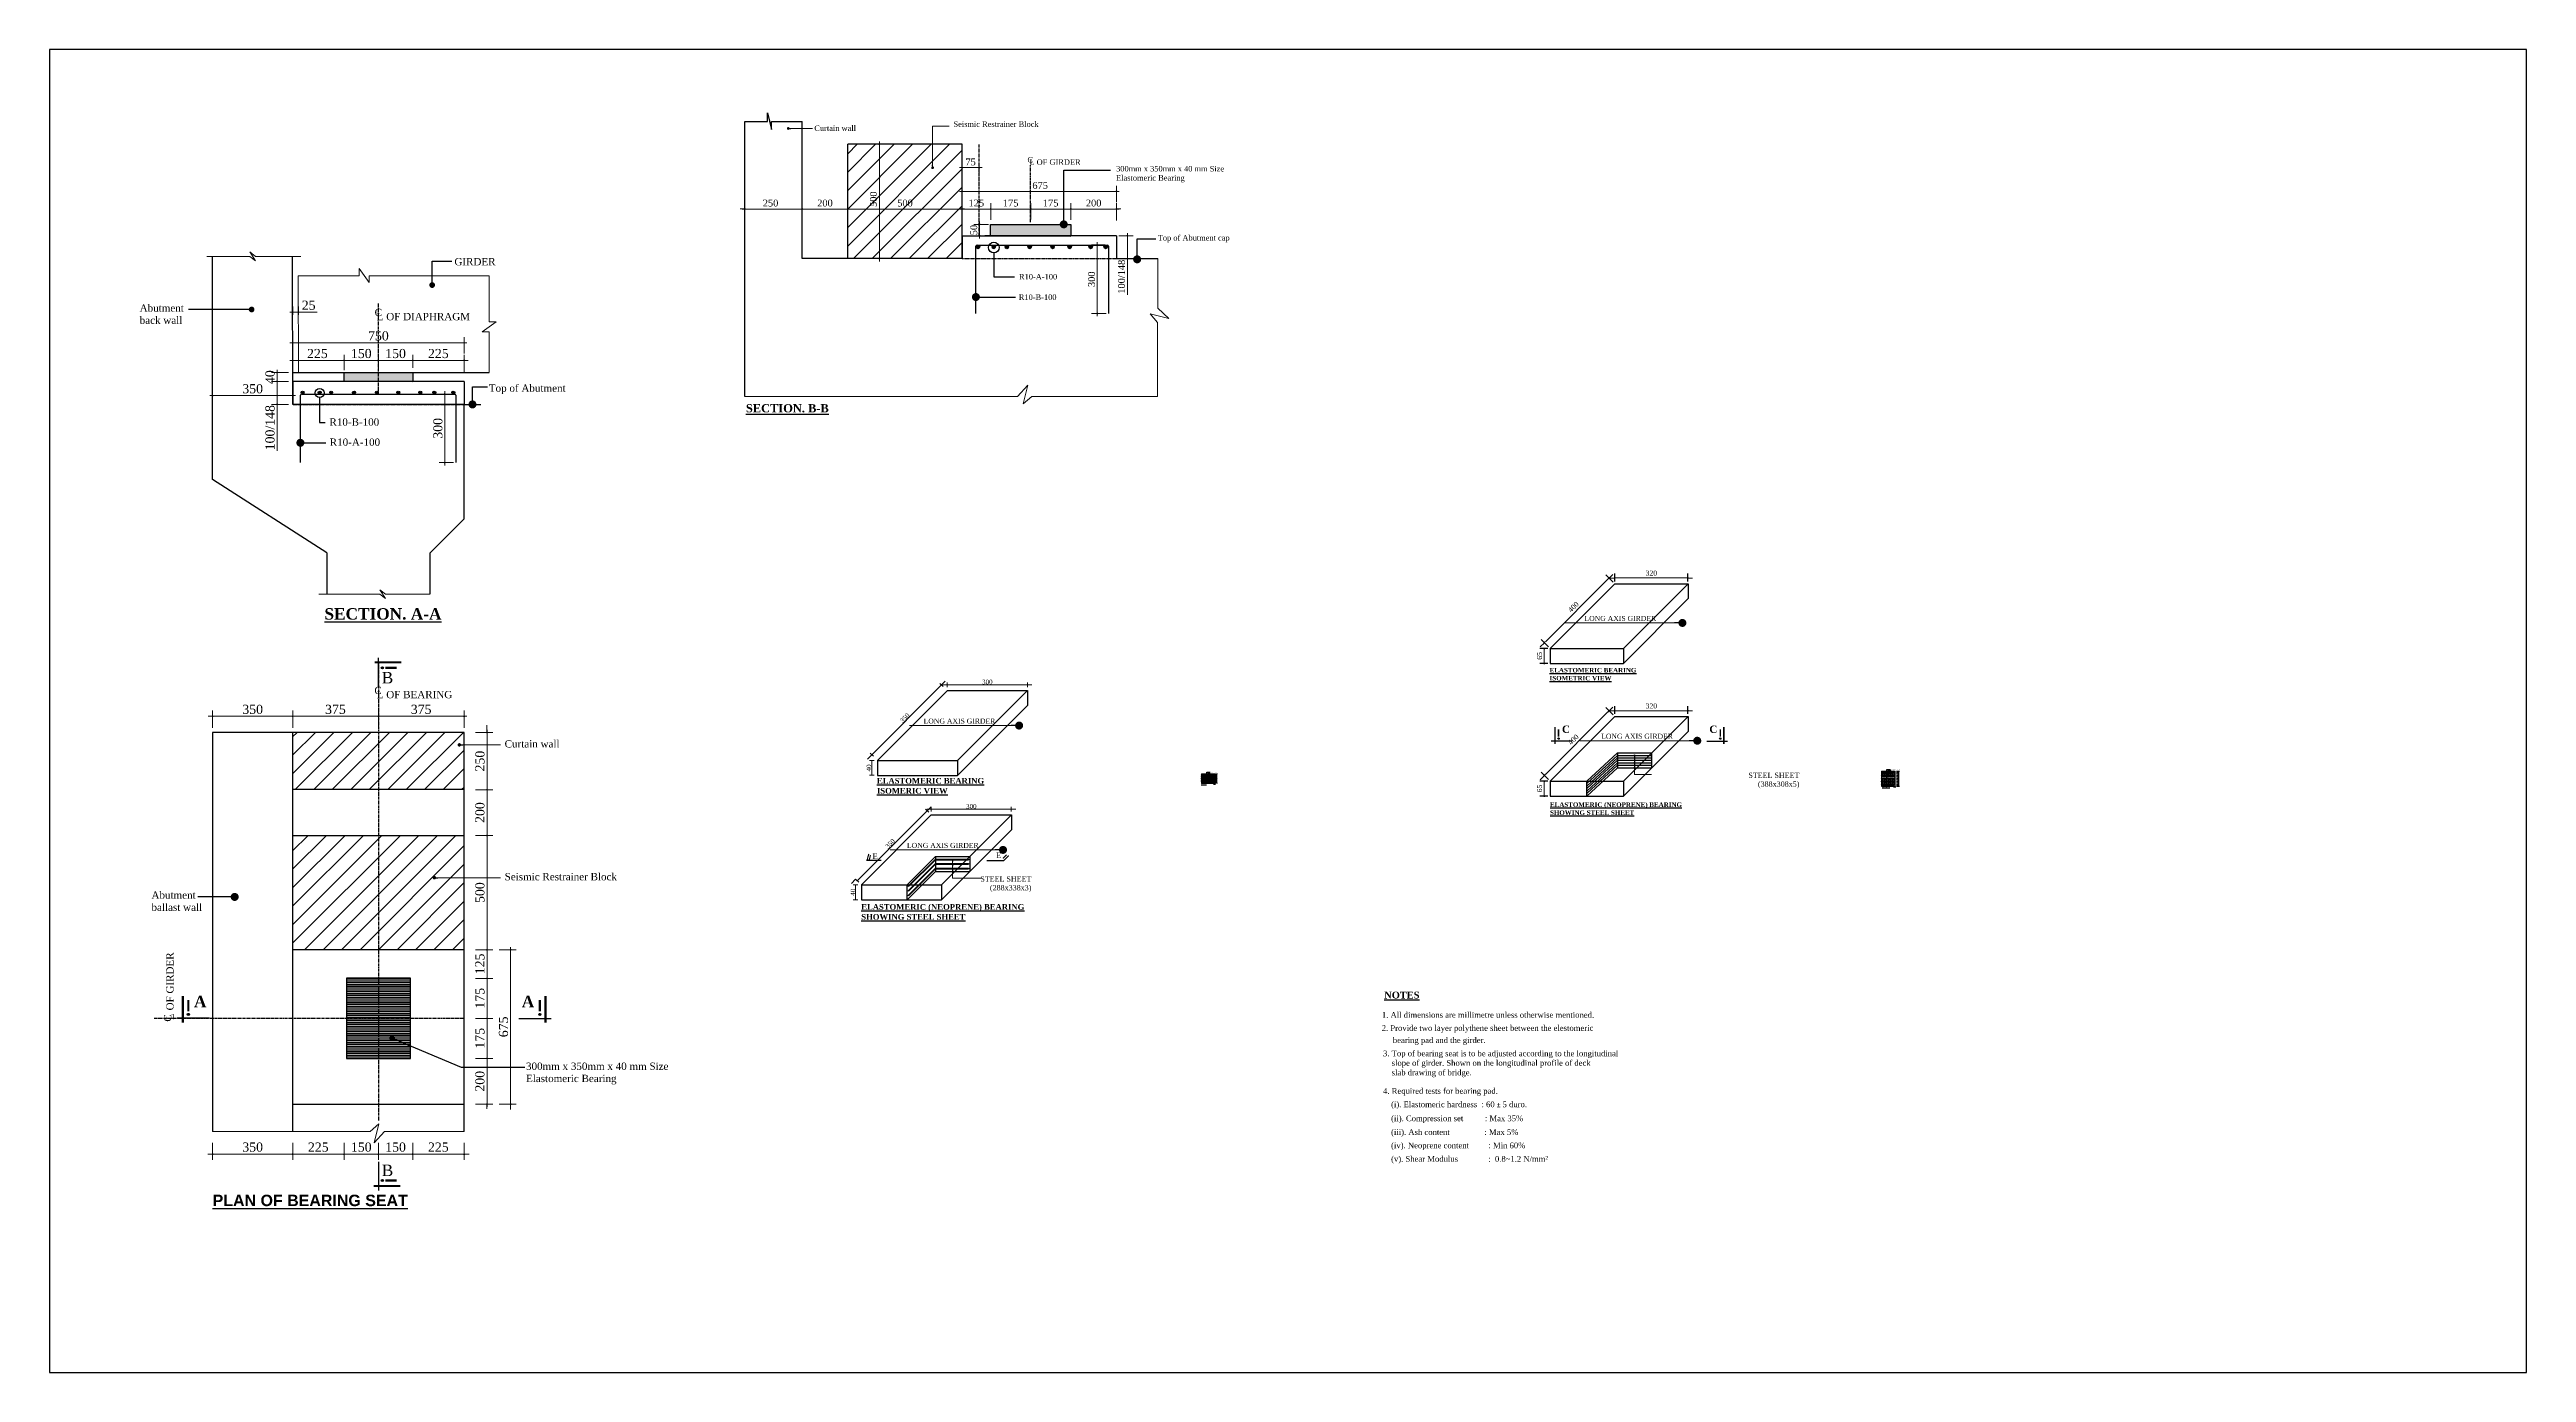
# Model space of a CAD drawing. Header units: millimetres. Extents: x -11624 to 10878, y 376 to 14439.
# Drawn here: x -11624 to -792, y 2016 to 7800 of the extents above; entities that cross this region are included whole.
import ezdxf

# ---------------------------------------------------------------- set-up
doc = ezdxf.new("R2010")
doc.units = ezdxf.units.MM
doc.header["$LTSCALE"] = 4
doc.linetypes.add('CENTER', pattern=[50.8, 31.75, -6.35, 6.35, -6.35])
doc.linetypes.add('HIDDEN', pattern=[9.525, 6.35, -3.175])
for name, color, linetype, lineweight in [('Abutment W Line', 11, 'Continuous', 25), ('Ber', 12, 'Continuous', 30), ('Dimision', 4, 'Continuous', 18), ('hatch', 253, 'Continuous', 15)]:
    doc.layers.add(name, color=color, linetype=linetype, lineweight=lineweight)
for name, color, linetype in [('Bearing  peat', 11, 'Continuous'), ('Center Line', 34, 'Continuous'), ('dim', 4, 'Continuous'), ('Extra Line', 70, 'Continuous'), ('Girder Line', 11, 'Continuous'), ('Hatching', 35, 'Continuous'), ('L.L', 200, 'Continuous'), ('Pile', 11, 'Continuous'), ('Text', 7, 'Continuous')]:
    doc.layers.add(name, color=color, linetype=linetype)
doc.styles.get("Standard").update_dxf_attribs({"font": 'times.ttf'})
doc.dimstyles.new('Copy of ISO-90', dxfattribs={"dimtxt": 90, "dimasz": 0.7, "dimexe": 1, "dimexo": 60, "dimgap": 75, "dimtad": 1, "dimdec": 0, "dimlfac": -1, "dimzin": 1, "dimdsep": 46, "dimtxsty": 'Standard', "dimblk": 'DIM', "dimcen": 60, "dimclrd": 256, "dimclre": 256, "dimclrt": 256, "dimadec": 0, "dimazin": 0, "dimtfac": 1, "dimtdec": 0, "dimtix": 1, "dimtofl": 0, "dimtmove": 0, "dimatfit": 3, "dimldrblk": 'DOT', "dimfxl": 60, "dimfxlon": 1, "dimtolj": 1, "dimlwd": -1, "dimarcsym": 0})
doc.dimstyles.new('dim_2', dxfattribs={"dimscale": 0, "dimtxt": 20, "dimasz": 0.025, "dimexe": 10, "dimexo": 10, "dimgap": 2, "dimtad": 1, "dimdec": 0, "dimtxsty": 'Standard', "dimblk": 'D_TIC', "dimcen": 0, "dimclrd": 256, "dimclre": 256, "dimclrt": 256, "dimadec": 0, "dimazin": 0, "dimtfac": 1, "dimtdec": 0, "dimtix": 1, "dimtmove": 0, "dimatfit": 3, "dimldrblk": 'DOT', "dimfxl": 10, "dimfxlon": 1, "dimlwd": -1, "dimlwe": -1, "dimarcsym": 0})
doc.dimstyles.new('dim_20', dxfattribs={"dimscale": 0, "dimtxt": 20, "dimasz": 0.2, "dimexe": 25, "dimexo": 10, "dimgap": 10, "dimtad": 1, "dimdec": 0, "dimtxsty": 'Standard', "dimblk": 'D_TIC', "dimcen": 0, "dimclrd": 256, "dimclre": 256, "dimclrt": 256, "dimadec": 0, "dimazin": 0, "dimtfac": 1, "dimtdec": 0, "dimtix": 1, "dimtmove": 0, "dimatfit": 3, "dimldrblk": 'DOT', "dimfxl": 50, "dimfxlon": 1, "dimlwd": -1, "dimlwe": -1, "dimarcsym": 0})
doc.dimstyles.new('ISO-25', dxfattribs={"dimtxt": 15, "dimasz": 15, "dimexe": 20, "dimexo": 10.625, "dimgap": 15, "dimtad": 1, "dimdec": 1, "dimdsep": 46, "dimtxsty": 'Standard', "dimblk": 'DOT', "dimcen": 2.5, "dimclrd": 256, "dimclre": 256, "dimclrt": 256, "dimadec": 0, "dimazin": 0, "dimtfac": 1, "dimtdec": 1, "dimtix": 1, "dimtmove": 0, "dimatfit": 3, "dimldrblk": 'DOT', "dimfxl": 1, "dimlwd": -1, "dimarcsym": 0})

# ---------------------------------------------------------------- blocks, each defined once
blk = doc.blocks.new('_Dot')
at = {"color": 0, "linetype": 'ByBlock', "lineweight": -2}
blk.add_line((-0.5, 0), (-1, 0), dxfattribs=at)
at = {"color": 0, "linetype": 'ByBlock', "const_width": 0.5}
blk.add_lwpolyline([(-0.25, 0, 1), (0.25, 0, 1)], format="xyb", close=True, dxfattribs=at)
blk = doc.blocks.new('D_TIC')
at = {"layer": 'Dimision', "ltscale": 5}
for p, q in [((-60, 0), (60, 0)), ((0, 60), (0, -60))]:
    blk.add_line(p, q, dxfattribs=at)
at = {"layer": 'Dimision', "ltscale": 5, "const_width": 20}
blk.add_lwpolyline([(-10, 0, 1), (10, 0, 1)], format="xyb", close=True, dxfattribs=at)
blk = doc.blocks.new('*D66')
at = {"layer": 'Defpoints', "color": 0, "transparency": 16777216}
for p in [(-8583, 7103), (-8583, 7019), (-8333, 7015)]:
    blk.add_point(p, dxfattribs=at)
at = {"layer": 'Dimision', "transparency": 16777216}
for p, q in [((-8583, 7053), (-8583, 7128)), ((-8333, 7103), (-8583, 7103)), ((-8333, 7053), (-8333, 7128))]:
    blk.add_line(p, q, dxfattribs=at)
at = {"layer": 'Dimision', "transparency": 16777216, "xscale": 0.2, "yscale": 0.2, "zscale": 0.2, "rotation": 180}
blk.add_blockref('D_TIC', (-8583, 7103), dxfattribs=at)
at = {"layer": 'Dimision', "transparency": 16777216, "xscale": 0.2, "yscale": 0.2, "zscale": 0.2}
blk.add_blockref('D_TIC', (-8333, 7103), dxfattribs=at)
at = {"layer": 'Dimision', "transparency": 16777216, "insert": (-8471, 7129), "char_height": 30, "attachment_point": 5}
blk.add_mtext('250', dxfattribs=at)
blk = doc.blocks.new('*D67')
at = {"layer": 'Defpoints', "color": 0, "transparency": 16777216}
for p in [(-9790, 4814), (-9711, 4814), (-9811, 4564)]:
    blk.add_point(p, dxfattribs=at)
at = {"layer": 'Dimision', "transparency": 16777216}
for p, q in [((-9761, 4814), (-9686, 4814)), ((-9711, 4564), (-9711, 4814)), ((-9761, 4564), (-9686, 4564))]:
    blk.add_line(p, q, dxfattribs=at)
at = {"layer": 'Dimision', "transparency": 16777216, "xscale": 0.2, "yscale": 0.2, "zscale": 0.2}
for p, rotation in [((-9711, 4814), 90), ((-9711, 4564), 270)]:
    blk.add_blockref('D_TIC', p, dxfattribs=dict(at, rotation=rotation))
at = {"layer": 'Dimision', "transparency": 16777216, "insert": (-9742, 4689), "char_height": 40, "attachment_point": 5, "rotation": 90}
blk.add_mtext('250', dxfattribs=at)
blk = doc.blocks.new('*D68')
at = {"layer": 'Defpoints', "color": 0, "transparency": 16777216}
for p in [(-6958, 6986), (-6958, 6886), (-6910, 6886)]:
    blk.add_point(p, dxfattribs=at)
at = {"layer": 'Dimision', "transparency": 16777216}
for p, q in [((-6948, 6986), (-6885, 6986)), ((-6910, 6986), (-6910, 6886)), ((-6948, 6886), (-6885, 6886)), ((-6910, 6886), (-6910, 6728))]:
    blk.add_line(p, q, dxfattribs=at)
at = {"layer": 'Dimision', "transparency": 16777216, "xscale": 0.2, "yscale": 0.2, "zscale": 0.2}
for p, rotation in [((-6910, 6986), 90), ((-6910, 6886), 270)]:
    blk.add_blockref('D_TIC', p, dxfattribs=dict(at, rotation=rotation))
at = {"layer": 'Dimision', "transparency": 16777216, "insert": (-6936, 6807), "char_height": 30, "attachment_point": 5, "rotation": 90}
blk.add_mtext('100/148', dxfattribs=at)
blk = doc.blocks.new('*D69')
at = {"layer": 'Defpoints', "color": 0, "transparency": 16777216}
for p in [(-10186, 4885), (-10561, 4814), (-10186, 4814)]:
    blk.add_point(p, dxfattribs=at)
at = {"layer": 'Dimision', "transparency": 16777216}
for p, q in [((-10561, 4835), (-10561, 4910)), ((-10561, 4885), (-10186, 4885)), ((-10186, 4835), (-10186, 4910))]:
    blk.add_line(p, q, dxfattribs=at)
at = {"layer": 'Dimision', "transparency": 16777216, "xscale": 0.2, "yscale": 0.2, "zscale": 0.2, "rotation": 180}
blk.add_blockref('D_TIC', (-10561, 4885), dxfattribs=at)
at = {"layer": 'Dimision', "transparency": 16777216, "xscale": 0.2, "yscale": 0.2, "zscale": 0.2}
blk.add_blockref('D_TIC', (-10186, 4885), dxfattribs=at)
at = {"layer": 'Dimision', "transparency": 16777216, "insert": (-10374, 4915), "char_height": 40, "attachment_point": 5}
blk.add_mtext('375', dxfattribs=at)
blk = doc.blocks.new('*D70')
at = {"layer": 'Defpoints', "color": 0, "transparency": 16777216}
for p in [(-9811, 4564), (-9811, 4364), (-9711, 4364)]:
    blk.add_point(p, dxfattribs=at)
at = {"layer": 'Dimision', "transparency": 16777216}
for p, q in [((-9761, 4564), (-9686, 4564)), ((-9711, 4564), (-9711, 4364)), ((-9761, 4364), (-9686, 4364))]:
    blk.add_line(p, q, dxfattribs=at)
at = {"layer": 'Dimision', "transparency": 16777216, "xscale": 0.2, "yscale": 0.2, "zscale": 0.2}
for p, rotation in [((-9711, 4564), 90), ((-9711, 4364), 270)]:
    blk.add_blockref('D_TIC', p, dxfattribs=dict(at, rotation=rotation))
at = {"layer": 'Dimision', "transparency": 16777216, "insert": (-9742, 4464), "char_height": 40, "attachment_point": 5, "rotation": 90}
blk.add_mtext('200', dxfattribs=at)
blk = doc.blocks.new('*D71')
at = {"layer": 'Defpoints', "color": 0, "transparency": 16777216}
for p in [(-7333, 7047), (-7158, 7103), (-7158, 7046)]:
    blk.add_point(p, dxfattribs=at)
at = {"layer": 'Dimision', "transparency": 16777216}
for p, q in [((-7333, 7057), (-7333, 7128)), ((-7333, 7103), (-7159, 7103)), ((-7158, 7056), (-7158, 7128))]:
    blk.add_line(p, q, dxfattribs=at)
at = {"layer": 'Dimision', "transparency": 16777216, "xscale": 0.2, "yscale": 0.2, "zscale": 0.2, "rotation": 180}
blk.add_blockref('D_TIC', (-7333, 7103), dxfattribs=at)
at = {"layer": 'Dimision', "transparency": 16777216, "xscale": 0.2, "yscale": 0.2, "zscale": 0.2}
blk.add_blockref('D_TIC', (-7158, 7103), dxfattribs=at)
at = {"layer": 'Dimision', "transparency": 16777216, "insert": (-7246, 7129), "char_height": 30, "attachment_point": 5}
blk.add_mtext('175', dxfattribs=at)
blk = doc.blocks.new('*D72')
at = {"layer": 'Defpoints', "color": 0, "transparency": 16777216}
for p in [(-7508, 7103), (-7508, 7046), (-7333, 7047)]:
    blk.add_point(p, dxfattribs=at)
at = {"layer": 'Dimision', "transparency": 16777216}
for p, q in [((-7508, 7056), (-7508, 7128)), ((-7334, 7103), (-7508, 7103)), ((-7333, 7057), (-7333, 7128))]:
    blk.add_line(p, q, dxfattribs=at)
at = {"layer": 'Dimision', "transparency": 16777216, "xscale": 0.2, "yscale": 0.2, "zscale": 0.2, "rotation": 180}
blk.add_blockref('D_TIC', (-7508, 7103), dxfattribs=at)
at = {"layer": 'Dimision', "transparency": 16777216, "xscale": 0.2, "yscale": 0.2, "zscale": 0.2}
blk.add_blockref('D_TIC', (-7333, 7103), dxfattribs=at)
at = {"layer": 'Dimision', "transparency": 16777216, "insert": (-7421, 7129), "char_height": 30, "attachment_point": 5}
blk.add_mtext('175', dxfattribs=at)
blk = doc.blocks.new('*D73')
at = {"layer": 'Defpoints', "color": 0, "transparency": 16777216}
for p in [(-7633, 7103), (-7508, 7046), (-7633, 7017)]:
    blk.add_point(p, dxfattribs=at)
at = {"layer": 'Dimision', "transparency": 16777216}
for p, q in [((-7633, 7053), (-7633, 7128)), ((-7509, 7103), (-7633, 7103)), ((-7508, 7056), (-7508, 7128))]:
    blk.add_line(p, q, dxfattribs=at)
at = {"layer": 'Dimision', "transparency": 16777216, "xscale": 0.2, "yscale": 0.2, "zscale": 0.2, "rotation": 180}
blk.add_blockref('D_TIC', (-7633, 7103), dxfattribs=at)
at = {"layer": 'Dimision', "transparency": 16777216, "xscale": 0.2, "yscale": 0.2, "zscale": 0.2}
blk.add_blockref('D_TIC', (-7508, 7103), dxfattribs=at)
at = {"layer": 'Dimision', "transparency": 16777216, "insert": (-7571, 7129), "char_height": 30, "attachment_point": 5}
blk.add_mtext('125', dxfattribs=at)
blk = doc.blocks.new('*D74')
at = {"layer": 'Defpoints', "color": 0, "transparency": 16777216}
for p in [(-7158, 7046), (-6958, 7103), (-6958, 7002)]:
    blk.add_point(p, dxfattribs=at)
at = {"layer": 'Dimision', "transparency": 16777216}
for p, q in [((-7158, 7056), (-7158, 7128)), ((-7158, 7103), (-6959, 7103)), ((-6958, 7053), (-6958, 7128))]:
    blk.add_line(p, q, dxfattribs=at)
at = {"layer": 'Dimision', "transparency": 16777216, "xscale": 0.2, "yscale": 0.2, "zscale": 0.2, "rotation": 180}
blk.add_blockref('D_TIC', (-7158, 7103), dxfattribs=at)
at = {"layer": 'Dimision', "transparency": 16777216, "xscale": 0.2, "yscale": 0.2, "zscale": 0.2}
blk.add_blockref('D_TIC', (-6958, 7103), dxfattribs=at)
at = {"layer": 'Dimision', "transparency": 16777216, "insert": (-7058, 7129), "char_height": 30, "attachment_point": 5}
blk.add_mtext('200', dxfattribs=at)
blk = doc.blocks.new('*D75')
at = {"layer": 'Defpoints', "color": 0, "transparency": 16777216}
for p in [(-6958, 7180), (-7633, 7123), (-6958, 7123)]:
    blk.add_point(p, dxfattribs=at)
at = {"layer": 'Dimision', "transparency": 16777216}
for p, q in [((-7633, 7133), (-7633, 7205)), ((-7633, 7180), (-6959, 7180)), ((-6958, 7133), (-6958, 7205))]:
    blk.add_line(p, q, dxfattribs=at)
at = {"layer": 'Dimision', "transparency": 16777216, "xscale": 0.2, "yscale": 0.2, "zscale": 0.2, "rotation": 180}
blk.add_blockref('D_TIC', (-7633, 7180), dxfattribs=at)
at = {"layer": 'Dimision', "transparency": 16777216, "xscale": 0.2, "yscale": 0.2, "zscale": 0.2}
blk.add_blockref('D_TIC', (-6958, 7180), dxfattribs=at)
at = {"layer": 'Dimision', "transparency": 16777216, "insert": (-7292, 7206), "char_height": 30, "attachment_point": 5}
blk.add_mtext('675', dxfattribs=at)
blk = doc.blocks.new('*D76')
at = {"layer": 'Defpoints', "color": 0, "transparency": 16777216}
for p in [(-7557, 7036), (-7508, 7036), (-7508, 6986)]:
    blk.add_point(p, dxfattribs=at)
at = {"layer": 'Dimision', "transparency": 16777216}
for p, q in [((-7518, 7036), (-7582, 7036)), ((-7518, 6986), (-7582, 6986)), ((-7557, 7036), (-7557, 7036)), ((-7557, 6986), (-7557, 7036)), ((-7557, 6986), (-7557, 6986))]:
    blk.add_line(p, q, dxfattribs=at)
at = {"layer": 'Dimision', "transparency": 16777216, "xscale": 0.2, "yscale": 0.2, "zscale": 0.2}
for p, rotation in [((-7557, 7036), 270), ((-7557, 6986), 90)]:
    blk.add_blockref('D_TIC', p, dxfattribs=dict(at, rotation=rotation))
at = {"layer": 'Dimision', "transparency": 16777216, "insert": (-7582, 7011), "char_height": 30, "attachment_point": 5, "rotation": 90}
blk.add_mtext('50', dxfattribs=at)
blk = doc.blocks.new('*D193')
at = {"layer": 'Defpoints', "color": 0, "transparency": 16777216}
for p in [(-10911, 4885), (-10911, 4814), (-10561, 4814)]:
    blk.add_point(p, dxfattribs=at)
at = {"layer": 'Dimision', "transparency": 16777216}
for p, q in [((-10911, 4835), (-10911, 4910)), ((-10561, 4885), (-10911, 4885)), ((-10561, 4835), (-10561, 4910))]:
    blk.add_line(p, q, dxfattribs=at)
at = {"layer": 'Dimision', "transparency": 16777216, "xscale": 0.2, "yscale": 0.2, "zscale": 0.2, "rotation": 180}
blk.add_blockref('D_TIC', (-10911, 4885), dxfattribs=at)
at = {"layer": 'Dimision', "transparency": 16777216, "xscale": 0.2, "yscale": 0.2, "zscale": 0.2}
blk.add_blockref('D_TIC', (-10561, 4885), dxfattribs=at)
at = {"layer": 'Dimision', "transparency": 16777216, "insert": (-10736, 4915), "char_height": 40, "attachment_point": 5}
blk.add_mtext('350', dxfattribs=at)
blk = doc.blocks.new('*D77')
at = {"layer": 'Defpoints', "color": 0, "transparency": 16777216}
for p in [(-10911, 3104), (-10561, 3104), (-10911, 2970)]:
    blk.add_point(p, dxfattribs=at)
at = {"layer": 'Dimision', "transparency": 16777216}
for p, q in [((-10911, 3020), (-10911, 2945)), ((-10561, 2970), (-10911, 2970)), ((-10561, 3020), (-10561, 2945))]:
    blk.add_line(p, q, dxfattribs=at)
at = {"layer": 'Dimision', "transparency": 16777216, "xscale": 0.2, "yscale": 0.2, "zscale": 0.2, "rotation": 180}
blk.add_blockref('D_TIC', (-10911, 2970), dxfattribs=at)
at = {"layer": 'Dimision', "transparency": 16777216, "xscale": 0.2, "yscale": 0.2, "zscale": 0.2}
blk.add_blockref('D_TIC', (-10561, 2970), dxfattribs=at)
at = {"layer": 'Dimision', "transparency": 16777216, "insert": (-10736, 3001), "char_height": 40, "attachment_point": 5}
blk.add_mtext('350', dxfattribs=at)
blk = doc.blocks.new('*D194')
at = {"layer": 'Defpoints', "color": 0, "transparency": 16777216}
for p in [(-9811, 4885), (-10186, 4814), (-9811, 4814)]:
    blk.add_point(p, dxfattribs=at)
at = {"layer": 'Dimision', "transparency": 16777216}
for p, q in [((-10186, 4835), (-10186, 4910)), ((-10186, 4885), (-9811, 4885)), ((-9811, 4835), (-9811, 4910))]:
    blk.add_line(p, q, dxfattribs=at)
at = {"layer": 'Dimision', "transparency": 16777216, "xscale": 0.2, "yscale": 0.2, "zscale": 0.2, "rotation": 180}
blk.add_blockref('D_TIC', (-10186, 4885), dxfattribs=at)
at = {"layer": 'Dimision', "transparency": 16777216, "xscale": 0.2, "yscale": 0.2, "zscale": 0.2}
blk.add_blockref('D_TIC', (-9811, 4885), dxfattribs=at)
at = {"layer": 'Dimision', "transparency": 16777216, "insert": (-9999, 4915), "char_height": 40, "attachment_point": 5}
blk.add_mtext('375', dxfattribs=at)
blk = doc.blocks.new('*D78')
at = {"layer": 'Defpoints', "color": 0, "transparency": 16777216}
for p in [(-10046, 3739), (-9779, 3564), (-9711, 3564)]:
    blk.add_point(p, dxfattribs=at)
at = {"layer": 'Dimision', "transparency": 16777216}
for p, q in [((-9761, 3739), (-9686, 3739)), ((-9711, 3739), (-9711, 3564)), ((-9761, 3564), (-9686, 3564))]:
    blk.add_line(p, q, dxfattribs=at)
at = {"layer": 'Dimision', "transparency": 16777216, "xscale": 0.2, "yscale": 0.2, "zscale": 0.2}
for p, rotation in [((-9711, 3739), 90), ((-9711, 3564), 270)]:
    blk.add_blockref('D_TIC', p, dxfattribs=dict(at, rotation=rotation))
at = {"layer": 'Dimision', "transparency": 16777216, "insert": (-9742, 3652), "char_height": 40, "attachment_point": 5, "rotation": 90}
blk.add_mtext('175', dxfattribs=at)
blk = doc.blocks.new('*D79')
at = {"layer": 'Defpoints', "color": 0, "transparency": 16777216}
for p in [(-9779, 3389), (-9800, 3189), (-9711, 3189)]:
    blk.add_point(p, dxfattribs=at)
at = {"layer": 'Dimision', "transparency": 16777216}
for p, q in [((-9761, 3389), (-9686, 3389)), ((-9711, 3389), (-9711, 3189)), ((-9761, 3189), (-9686, 3189))]:
    blk.add_line(p, q, dxfattribs=at)
at = {"layer": 'Dimision', "transparency": 16777216, "xscale": 0.2, "yscale": 0.2, "zscale": 0.2}
for p, rotation in [((-9711, 3389), 90), ((-9711, 3189), 270)]:
    blk.add_blockref('D_TIC', p, dxfattribs=dict(at, rotation=rotation))
at = {"layer": 'Dimision', "transparency": 16777216, "insert": (-9742, 3289), "char_height": 40, "attachment_point": 5, "rotation": 90}
blk.add_mtext('200', dxfattribs=at)
blk = doc.blocks.new('*D80')
at = {"layer": 'Defpoints', "color": 0, "transparency": 16777216}
for p in [(-9779, 3564), (-9711, 3564), (-9779, 3389)]:
    blk.add_point(p, dxfattribs=at)
at = {"layer": 'Dimision', "transparency": 16777216}
for p, q in [((-9761, 3564), (-9686, 3564)), ((-9711, 3389), (-9711, 3564)), ((-9761, 3389), (-9686, 3389))]:
    blk.add_line(p, q, dxfattribs=at)
at = {"layer": 'Dimision', "transparency": 16777216, "xscale": 0.2, "yscale": 0.2, "zscale": 0.2}
for p, rotation in [((-9711, 3564), 90), ((-9711, 3389), 270)]:
    blk.add_blockref('D_TIC', p, dxfattribs=dict(at, rotation=rotation))
at = {"layer": 'Dimision', "transparency": 16777216, "insert": (-9742, 3477), "char_height": 40, "attachment_point": 5, "rotation": 90}
blk.add_mtext('175', dxfattribs=at)
blk = doc.blocks.new('*D81')
at = {"layer": 'Defpoints', "color": 0, "transparency": 16777216}
for p in [(-9811, 3864), (-9691, 3189), (-9608, 3189)]:
    blk.add_point(p, dxfattribs=at)
at = {"layer": 'Dimision', "transparency": 16777216}
for p, q in [((-9658, 3864), (-9583, 3864)), ((-9608, 3864), (-9608, 3189)), ((-9658, 3189), (-9583, 3189))]:
    blk.add_line(p, q, dxfattribs=at)
at = {"layer": 'Dimision', "transparency": 16777216, "xscale": 0.2, "yscale": 0.2, "zscale": 0.2}
for p, rotation in [((-9608, 3864), 90), ((-9608, 3189), 270)]:
    blk.add_blockref('D_TIC', p, dxfattribs=dict(at, rotation=rotation))
at = {"layer": 'Dimision', "transparency": 16777216, "insert": (-9639, 3527), "char_height": 40, "attachment_point": 5, "rotation": 90}
blk.add_mtext('675', dxfattribs=at)
blk = doc.blocks.new('*D6')
at = {"layer": 'Defpoints', "color": 0, "transparency": 16777216}
for p in [(-10561, 3104), (-10336, 3083), (-10336, 2970)]:
    blk.add_point(p, dxfattribs=at)
at = {"layer": 'Dimision', "transparency": 16777216}
for p, q in [((-10561, 3020), (-10561, 2945)), ((-10561, 2970), (-10336, 2970)), ((-10336, 3020), (-10336, 2945))]:
    blk.add_line(p, q, dxfattribs=at)
at = {"layer": 'Dimision', "transparency": 16777216, "xscale": 0.2, "yscale": 0.2, "zscale": 0.2, "rotation": 180}
blk.add_blockref('D_TIC', (-10561, 2970), dxfattribs=at)
at = {"layer": 'Dimision', "transparency": 16777216, "xscale": 0.2, "yscale": 0.2, "zscale": 0.2}
blk.add_blockref('D_TIC', (-10336, 2970), dxfattribs=at)
at = {"layer": 'Dimision', "transparency": 16777216, "insert": (-10449, 3001), "char_height": 40, "attachment_point": 5}
blk.add_mtext('225', dxfattribs=at)
blk = doc.blocks.new('*D7')
at = {"layer": 'Defpoints', "color": 0, "transparency": 16777216}
for p in [(-10336, 3083), (-10186, 3083), (-10186, 2970)]:
    blk.add_point(p, dxfattribs=at)
at = {"layer": 'Dimision', "transparency": 16777216}
for p, q in [((-10336, 3020), (-10336, 2945)), ((-10336, 2970), (-10186, 2970)), ((-10186, 3020), (-10186, 2945))]:
    blk.add_line(p, q, dxfattribs=at)
at = {"layer": 'Dimision', "transparency": 16777216, "xscale": 0.2, "yscale": 0.2, "zscale": 0.2, "rotation": 180}
blk.add_blockref('D_TIC', (-10336, 2970), dxfattribs=at)
at = {"layer": 'Dimision', "transparency": 16777216, "xscale": 0.2, "yscale": 0.2, "zscale": 0.2}
blk.add_blockref('D_TIC', (-10186, 2970), dxfattribs=at)
at = {"layer": 'Dimision', "transparency": 16777216, "insert": (-10261, 3001), "char_height": 40, "attachment_point": 5}
blk.add_mtext('150', dxfattribs=at)
blk = doc.blocks.new('*D8')
at = {"layer": 'Defpoints', "color": 0, "transparency": 16777216}
for p in [(-10036, 3083), (-9811, 3104), (-10036, 2970)]:
    blk.add_point(p, dxfattribs=at)
at = {"layer": 'Dimision', "transparency": 16777216}
for p, q in [((-10036, 3020), (-10036, 2945)), ((-9811, 2970), (-10036, 2970)), ((-9811, 3020), (-9811, 2945))]:
    blk.add_line(p, q, dxfattribs=at)
at = {"layer": 'Dimision', "transparency": 16777216, "xscale": 0.2, "yscale": 0.2, "zscale": 0.2, "rotation": 180}
blk.add_blockref('D_TIC', (-10036, 2970), dxfattribs=at)
at = {"layer": 'Dimision', "transparency": 16777216, "xscale": 0.2, "yscale": 0.2, "zscale": 0.2}
blk.add_blockref('D_TIC', (-9811, 2970), dxfattribs=at)
at = {"layer": 'Dimision', "transparency": 16777216, "insert": (-9924, 3001), "char_height": 40, "attachment_point": 5}
blk.add_mtext('225', dxfattribs=at)
blk = doc.blocks.new('*D9')
at = {"layer": 'Defpoints', "color": 0, "transparency": 16777216}
for p in [(-10186, 3083), (-10036, 3083), (-10186, 2970)]:
    blk.add_point(p, dxfattribs=at)
at = {"layer": 'Dimision', "transparency": 16777216}
for p, q in [((-10186, 3020), (-10186, 2945)), ((-10036, 2970), (-10186, 2970)), ((-10036, 3020), (-10036, 2945))]:
    blk.add_line(p, q, dxfattribs=at)
at = {"layer": 'Dimision', "transparency": 16777216, "xscale": 0.2, "yscale": 0.2, "zscale": 0.2, "rotation": 180}
blk.add_blockref('D_TIC', (-10186, 2970), dxfattribs=at)
at = {"layer": 'Dimision', "transparency": 16777216, "xscale": 0.2, "yscale": 0.2, "zscale": 0.2}
blk.add_blockref('D_TIC', (-10036, 2970), dxfattribs=at)
at = {"layer": 'Dimision', "transparency": 16777216, "insert": (-10111, 3001), "char_height": 40, "attachment_point": 5}
blk.add_mtext('150', dxfattribs=at)
blk = doc.blocks.new('*D10')
at = {"layer": 'Defpoints', "color": 0, "transparency": 16777216}
for p in [(-10541, 6349), (-10629, 6249), (-10502, 6249)]:
    blk.add_point(p, dxfattribs=at)
at = {"layer": 'Dimision', "transparency": 16777216}
for p, q in [((-10579, 6349), (-10654, 6349)), ((-10629, 6348), (-10629, 6249)), ((-10579, 6249), (-10654, 6249)), ((-10629, 6249), (-10629, 6045))]:
    blk.add_line(p, q, dxfattribs=at)
at = {"layer": 'Dimision', "transparency": 16777216, "xscale": 0.2, "yscale": 0.2, "zscale": 0.2}
for p, rotation in [((-10629, 6349), 90), ((-10629, 6249), 270)]:
    blk.add_blockref('D_TIC', p, dxfattribs=dict(at, rotation=rotation))
at = {"layer": 'Dimision', "transparency": 16777216, "insert": (-10660, 6147), "char_height": 40, "attachment_point": 5, "rotation": 90}
blk.add_mtext('100/148', dxfattribs=at)
blk = doc.blocks.new('*D11')
at = {"layer": 'Defpoints', "color": 0, "transparency": 16777216}
for p in [(-10186, 6400), (-10036, 6441), (-10036, 6399)]:
    blk.add_point(p, dxfattribs=at)
at = {"layer": 'Dimision', "transparency": 16777216}
for p, q in [((-10186, 6410), (-10186, 6466)), ((-10186, 6441), (-10036, 6441)), ((-10036, 6409), (-10036, 6466))]:
    blk.add_line(p, q, dxfattribs=at)
at = {"layer": 'Dimision', "transparency": 16777216, "xscale": 0.2, "yscale": 0.2, "zscale": 0.2, "rotation": 180}
blk.add_blockref('D_TIC', (-10186, 6441), dxfattribs=at)
at = {"layer": 'Dimision', "transparency": 16777216, "xscale": 0.2, "yscale": 0.2, "zscale": 0.2}
blk.add_blockref('D_TIC', (-10036, 6441), dxfattribs=at)
at = {"layer": 'Dimision', "transparency": 16777216, "insert": (-10111, 6471), "char_height": 40, "attachment_point": 5}
blk.add_mtext('150', dxfattribs=at)
blk = doc.blocks.new('*D12')
at = {"layer": 'Defpoints', "color": 0, "transparency": 16777216}
for p in [(-10036, 6398), (-9811, 6441), (-9811, 6380)]:
    blk.add_point(p, dxfattribs=at)
at = {"layer": 'Dimision', "transparency": 16777216}
for p, q in [((-10036, 6408), (-10036, 6466)), ((-10036, 6441), (-9811, 6441)), ((-9811, 6391), (-9811, 6466))]:
    blk.add_line(p, q, dxfattribs=at)
at = {"layer": 'Dimision', "transparency": 16777216, "xscale": 0.2, "yscale": 0.2, "zscale": 0.2, "rotation": 180}
blk.add_blockref('D_TIC', (-10036, 6441), dxfattribs=at)
at = {"layer": 'Dimision', "transparency": 16777216, "xscale": 0.2, "yscale": 0.2, "zscale": 0.2}
blk.add_blockref('D_TIC', (-9811, 6441), dxfattribs=at)
at = {"layer": 'Dimision', "transparency": 16777216, "insert": (-9924, 6471), "char_height": 40, "attachment_point": 5}
blk.add_mtext('225', dxfattribs=at)
blk = doc.blocks.new('*D13')
at = {"layer": 'Defpoints', "color": 0, "transparency": 16777216}
for p in [(-9811, 6518), (-10561, 6462), (-9811, 6461)]:
    blk.add_point(p, dxfattribs=at)
at = {"layer": 'Dimision', "transparency": 16777216}
for p, q in [((-10561, 6472), (-10561, 6543)), ((-10561, 6518), (-9811, 6518)), ((-9811, 6471), (-9811, 6543))]:
    blk.add_line(p, q, dxfattribs=at)
at = {"layer": 'Dimision', "transparency": 16777216, "xscale": 0.2, "yscale": 0.2, "zscale": 0.2, "rotation": 180}
blk.add_blockref('D_TIC', (-10561, 6518), dxfattribs=at)
at = {"layer": 'Dimision', "transparency": 16777216, "xscale": 0.2, "yscale": 0.2, "zscale": 0.2}
blk.add_blockref('D_TIC', (-9811, 6518), dxfattribs=at)
at = {"layer": 'Dimision', "transparency": 16777216, "insert": (-10186, 6548), "char_height": 40, "attachment_point": 5}
blk.add_mtext('750', dxfattribs=at)
blk = doc.blocks.new('*D14')
at = {"layer": 'Defpoints', "color": 0, "transparency": 16777216}
for p in [(-10629, 6388), (-10541, 6388), (-10541, 6349)]:
    blk.add_point(p, dxfattribs=at)
at = {"layer": 'Dimision', "transparency": 16777216}
for p, q in [((-10579, 6388), (-10654, 6388)), ((-10579, 6349), (-10654, 6349)), ((-10629, 6388), (-10629, 6389)), ((-10629, 6349), (-10629, 6388)), ((-10629, 6348), (-10629, 6348))]:
    blk.add_line(p, q, dxfattribs=at)
at = {"layer": 'Dimision', "transparency": 16777216, "xscale": 0.2, "yscale": 0.2, "zscale": 0.2}
for p, rotation in [((-10629, 6388), 270), ((-10629, 6349), 90)]:
    blk.add_blockref('D_TIC', p, dxfattribs=dict(at, rotation=rotation))
at = {"layer": 'Dimision', "transparency": 16777216, "insert": (-10660, 6368), "char_height": 40, "attachment_point": 5, "rotation": 90}
blk.add_mtext('40', dxfattribs=at)
blk = doc.blocks.new('*D15')
at = {"layer": 'Defpoints', "color": 0, "transparency": 16777216}
for p in [(-10336, 6441), (-10561, 6391), (-10336, 6391)]:
    blk.add_point(p, dxfattribs=at)
at = {"layer": 'Dimision', "transparency": 16777216}
for p, q in [((-10561, 6401), (-10561, 6466)), ((-10561, 6441), (-10336, 6441)), ((-10336, 6401), (-10336, 6466))]:
    blk.add_line(p, q, dxfattribs=at)
at = {"layer": 'Dimision', "transparency": 16777216, "xscale": 0.2, "yscale": 0.2, "zscale": 0.2, "rotation": 180}
blk.add_blockref('D_TIC', (-10561, 6441), dxfattribs=at)
at = {"layer": 'Dimision', "transparency": 16777216, "xscale": 0.2, "yscale": 0.2, "zscale": 0.2}
blk.add_blockref('D_TIC', (-10336, 6441), dxfattribs=at)
at = {"layer": 'Dimision', "transparency": 16777216, "insert": (-10453, 6471), "char_height": 40, "attachment_point": 5}
blk.add_mtext('225', dxfattribs=at)
blk = doc.blocks.new('*D167')
at = {"layer": 'Defpoints', "color": 0, "transparency": 16777216}
for p in [(-10186, 6441), (-10336, 6388), (-10186, 6389)]:
    blk.add_point(p, dxfattribs=at)
at = {"layer": 'Dimision', "transparency": 16777216}
for p, q in [((-10336, 6398), (-10336, 6466)), ((-10336, 6441), (-10186, 6441)), ((-10186, 6399), (-10186, 6466))]:
    blk.add_line(p, q, dxfattribs=at)
at = {"layer": 'Dimision', "transparency": 16777216, "xscale": 0.2, "yscale": 0.2, "zscale": 0.2, "rotation": 180}
blk.add_blockref('D_TIC', (-10336, 6441), dxfattribs=at)
at = {"layer": 'Dimision', "transparency": 16777216, "xscale": 0.2, "yscale": 0.2, "zscale": 0.2}
blk.add_blockref('D_TIC', (-10186, 6441), dxfattribs=at)
at = {"layer": 'Dimision', "transparency": 16777216, "insert": (-10261, 6471), "char_height": 40, "attachment_point": 5}
blk.add_mtext('150', dxfattribs=at)
blk = doc.blocks.new('*D16')
at = {"layer": 'Defpoints', "color": 0, "linetype": 'Continuous', "ltscale": 0.1, "transparency": 16777216}
for p in [(-6527, 4633), (-6527, 4593), (-6519, 4593)]:
    blk.add_point(p, dxfattribs=at)
at = {"layer": 'Dimision', "ltscale": 0.1, "transparency": 16777216}
for p, q in [((-6519, 4633), (-6517, 4633)), ((-6519, 4633), (-6519, 4593)), ((-6519, 4593), (-6517, 4593))]:
    blk.add_line(p, q, dxfattribs=at)
at = {"layer": 'Dimision', "linetype": 'Continuous', "ltscale": 0.1, "transparency": 16777216, "xscale": 0.015, "yscale": 0.015, "zscale": 0.015}
for p, rotation in [((-6519, 4633), 90), ((-6519, 4593), 270)]:
    blk.add_blockref('D_TIC', p, dxfattribs=dict(at, rotation=rotation))
at = {"layer": 'Dimision', "linetype": 'Continuous', "ltscale": 0.1, "transparency": 16777216, "insert": (-6517, 4611), "char_height": 1.5, "attachment_point": 5, "rotation": 90}
blk.add_mtext('40', dxfattribs=at)
blk = doc.blocks.new('*D17')
at = {"layer": 'Defpoints', "color": 0, "linetype": 'Continuous', "ltscale": 0.1, "transparency": 16777216}
for p in [(-6533, 4583), (-6527, 4586), (-6527, 4583)]:
    blk.add_point(p, dxfattribs=at)
at = {"layer": 'Dimision', "ltscale": 0.1, "transparency": 16777216}
for p, q in [((-6533, 4586), (-6533, 4591)), ((-6533, 4586), (-6527, 4586)), ((-6527, 4586), (-6527, 4591))]:
    blk.add_line(p, q, dxfattribs=at)
at = {"layer": 'Dimision', "linetype": 'Continuous', "ltscale": 0.1, "transparency": 16777216, "xscale": 0.015, "yscale": 0.015, "zscale": 0.015, "rotation": 180}
blk.add_blockref('D_TIC', (-6533, 4586), dxfattribs=at)
at = {"layer": 'Dimision', "linetype": 'Continuous', "ltscale": 0.1, "transparency": 16777216, "xscale": 0.015, "yscale": 0.015, "zscale": 0.015}
blk.add_blockref('D_TIC', (-6527, 4586), dxfattribs=at)
at = {"layer": 'Dimision', "linetype": 'Continuous', "ltscale": 0.1, "transparency": 16777216, "insert": (-6530, 4589), "char_height": 1.5, "attachment_point": 5}
blk.add_mtext('6', dxfattribs=at)
blk = doc.blocks.new('*D18')
at = {"layer": 'Defpoints', "color": 0, "transparency": 16777216}
for p in [(-10561, 6466), (-10911, 6287), (-10911, 6235)]:
    blk.add_point(p, dxfattribs=at)
at = {"layer": 'Dimision', "transparency": 16777216}
for p, q in [((-10911, 6245), (-10911, 6312)), ((-10561, 6287), (-10911, 6287)), ((-10561, 6337), (-10561, 6262))]:
    blk.add_line(p, q, dxfattribs=at)
at = {"layer": 'Dimision', "transparency": 16777216, "xscale": 0.2, "yscale": 0.2, "zscale": 0.2, "rotation": 180}
blk.add_blockref('D_TIC', (-10911, 6287), dxfattribs=at)
at = {"layer": 'Dimision', "transparency": 16777216, "xscale": 0.2, "yscale": 0.2, "zscale": 0.2}
blk.add_blockref('D_TIC', (-10561, 6287), dxfattribs=at)
at = {"layer": 'Dimision', "transparency": 16777216, "insert": (-10736, 6317), "char_height": 40, "attachment_point": 5}
blk.add_mtext('350', dxfattribs=at)
blk = doc.blocks.new('*D168')
at = {"layer": 'Defpoints', "color": 0, "transparency": 16777216}
for p in [(-8133, 7103), (-7633, 7047), (-8133, 7015)]:
    blk.add_point(p, dxfattribs=at)
at = {"layer": 'Dimision', "transparency": 16777216}
for p, q in [((-8133, 7053), (-8133, 7128)), ((-7634, 7103), (-8133, 7103)), ((-7633, 7057), (-7633, 7128))]:
    blk.add_line(p, q, dxfattribs=at)
at = {"layer": 'Dimision', "transparency": 16777216, "xscale": 0.2, "yscale": 0.2, "zscale": 0.2, "rotation": 180}
blk.add_blockref('D_TIC', (-8133, 7103), dxfattribs=at)
at = {"layer": 'Dimision', "transparency": 16777216, "xscale": 0.2, "yscale": 0.2, "zscale": 0.2}
blk.add_blockref('D_TIC', (-7633, 7103), dxfattribs=at)
at = {"layer": 'Dimision', "transparency": 16777216, "insert": (-7883, 7129), "char_height": 30, "attachment_point": 5}
blk.add_mtext('500', dxfattribs=at)
blk = doc.blocks.new('*D195')
at = {"layer": 'Defpoints', "color": 0, "linetype": 'Continuous', "ltscale": 0.1, "transparency": 16777216}
for p in [(-9811, 3864), (-9711, 3864), (-10046, 3739)]:
    blk.add_point(p, dxfattribs=at)
at = {"layer": 'Dimision', "ltscale": 0.1, "transparency": 16777216}
for p, q in [((-9761, 3864), (-9686, 3864)), ((-9711, 3739), (-9711, 3864)), ((-9761, 3739), (-9686, 3739))]:
    blk.add_line(p, q, dxfattribs=at)
at = {"layer": 'Dimision', "linetype": 'Continuous', "ltscale": 0.1, "transparency": 16777216, "xscale": 0.2, "yscale": 0.2, "zscale": 0.2}
for p, rotation in [((-9711, 3864), 90), ((-9711, 3739), 270)]:
    blk.add_blockref('D_TIC', p, dxfattribs=dict(at, rotation=rotation))
at = {"layer": 'Dimision', "linetype": 'Continuous', "ltscale": 0.1, "transparency": 16777216, "insert": (-9742, 3802), "char_height": 40, "attachment_point": 5, "rotation": 90}
blk.add_mtext('125', dxfattribs=at)
blk = doc.blocks.new('*D196')
at = {"layer": 'Defpoints', "color": 0, "linetype": 'Continuous', "ltscale": 0.1, "transparency": 16777216}
for p in [(-9811, 4364), (-9711, 4364), (-9811, 3864)]:
    blk.add_point(p, dxfattribs=at)
at = {"layer": 'Dimision', "ltscale": 0.1, "transparency": 16777216}
for p, q in [((-9761, 4364), (-9686, 4364)), ((-9711, 3864), (-9711, 4364)), ((-9761, 3864), (-9686, 3864))]:
    blk.add_line(p, q, dxfattribs=at)
at = {"layer": 'Dimision', "linetype": 'Continuous', "ltscale": 0.1, "transparency": 16777216, "xscale": 0.2, "yscale": 0.2, "zscale": 0.2}
for p, rotation in [((-9711, 4364), 90), ((-9711, 3864), 270)]:
    blk.add_blockref('D_TIC', p, dxfattribs=dict(at, rotation=rotation))
at = {"layer": 'Dimision', "linetype": 'Continuous', "ltscale": 0.1, "transparency": 16777216, "insert": (-9742, 4114), "char_height": 40, "attachment_point": 5, "rotation": 90}
blk.add_mtext('500', dxfattribs=at)
blk = doc.blocks.new('*D197')
at = {"layer": 'Defpoints', "color": 0, "linetype": 'Continuous', "ltscale": 0.1, "transparency": 16777216}
for p in [(-8333, 7103), (-8133, 7015), (-8333, 6886)]:
    blk.add_point(p, dxfattribs=at)
at = {"layer": 'Dimision', "ltscale": 0.1, "transparency": 16777216}
for p, q in [((-8333, 7053), (-8333, 7128)), ((-8134, 7103), (-8333, 7103)), ((-8133, 7053), (-8133, 7128))]:
    blk.add_line(p, q, dxfattribs=at)
at = {"layer": 'Dimision', "linetype": 'Continuous', "ltscale": 0.1, "transparency": 16777216, "xscale": 0.2, "yscale": 0.2, "zscale": 0.2, "rotation": 180}
blk.add_blockref('D_TIC', (-8333, 7103), dxfattribs=at)
at = {"layer": 'Dimision', "linetype": 'Continuous', "ltscale": 0.1, "transparency": 16777216, "xscale": 0.2, "yscale": 0.2, "zscale": 0.2}
blk.add_blockref('D_TIC', (-8133, 7103), dxfattribs=at)
at = {"layer": 'Dimision', "linetype": 'Continuous', "ltscale": 0.1, "transparency": 16777216, "insert": (-8233, 7129), "char_height": 30, "attachment_point": 5}
blk.add_mtext('200', dxfattribs=at)
blk = doc.blocks.new('*D82')
at = {"layer": 'Defpoints', "color": 0, "linetype": 'Continuous', "transparency": 16777216}
for p in [(-5087, 5116), (-5061, 5181), (-5061, 5116)]:
    blk.add_point(p, dxfattribs=at)
at = {"layer": 'Dimision', "linetype": 'Continuous', "lineweight": -2, "transparency": 16777216}
for p, q in [((-5072, 5181), (-5107, 5181)), ((-5072, 5116), (-5107, 5116))]:
    blk.add_line(p, q, dxfattribs=at)
at = {"layer": 'Dimision', "linetype": 'Continuous', "transparency": 16777216}
blk.add_line((-5087, 5173), (-5087, 5124), dxfattribs=at)
at = {"layer": 'Dimision', "linetype": 'Continuous', "transparency": 16777216, "xscale": 8, "yscale": 8, "zscale": 8}
for p, rotation in [((-5087, 5181), 90), ((-5087, 5116), 270)]:
    blk.add_blockref('_Dot', p, dxfattribs=dict(at, rotation=rotation))
at = {"layer": 'Dimision', "linetype": 'Continuous', "lineweight": 0, "transparency": 16777216, "insert": (-5108, 5149), "char_height": 22, "attachment_point": 5, "rotation": 90}
blk.add_mtext('65', dxfattribs=at)
blk = doc.blocks.new('*D198')
at = {"layer": 'Defpoints', "color": 0, "linetype": 'Continuous', "transparency": 16777216}
for p in [(-4779, 5464), (-5087, 5207), (-5061, 5181)]:
    blk.add_point(p, dxfattribs=at)
at = {"layer": 'Dimision', "linetype": 'Continuous', "transparency": 16777216}
blk.add_line((-4809, 5484), (-5081, 5212), dxfattribs=at)
at = {"layer": 'Dimision', "linetype": 'Continuous', "lineweight": -2, "transparency": 16777216}
for p, q in [((-4786, 5472), (-4818, 5504)), ((-5069, 5189), (-5101, 5221))]:
    blk.add_line(p, q, dxfattribs=at)
at = {"layer": 'Dimision', "linetype": 'Continuous', "transparency": 16777216, "xscale": 8, "yscale": 8, "zscale": 8}
for p, rotation in [((-4804, 5490), 45.00000000000025), ((-5087, 5207), 225.0000000000003)]:
    blk.add_blockref('_Dot', p, dxfattribs=dict(at, rotation=rotation))
at = {"layer": 'Dimision', "linetype": 'Continuous', "lineweight": 0, "transparency": 16777216, "insert": (-4960, 5363), "char_height": 22, "attachment_point": 5, "rotation": 45}
blk.add_mtext('400', dxfattribs=at)
blk = doc.blocks.new('*D199')
at = {"layer": 'Defpoints', "color": 0, "linetype": 'Continuous', "transparency": 16777216}
for p in [(-4779, 5464), (-4459, 5490), (-4459, 5464)]:
    blk.add_point(p, dxfattribs=at)
at = {"layer": 'Dimision', "linetype": 'Continuous', "lineweight": -2, "transparency": 16777216}
for p, q in [((-4779, 5475), (-4779, 5510)), ((-4459, 5475), (-4459, 5510))]:
    blk.add_line(p, q, dxfattribs=at)
at = {"layer": 'Dimision', "linetype": 'Continuous', "transparency": 16777216}
blk.add_line((-4771, 5490), (-4467, 5490), dxfattribs=at)
at = {"layer": 'Dimision', "linetype": 'Continuous', "transparency": 16777216, "xscale": 8, "yscale": 8, "zscale": 8, "rotation": 180}
blk.add_blockref('_Dot', (-4779, 5490), dxfattribs=at)
at = {"layer": 'Dimision', "linetype": 'Continuous', "transparency": 16777216, "xscale": 8, "yscale": 8, "zscale": 8}
blk.add_blockref('_Dot', (-4459, 5490), dxfattribs=at)
at = {"layer": 'Dimision', "linetype": 'Continuous', "lineweight": 0, "transparency": 16777216, "insert": (-4619, 5511), "char_height": 22, "attachment_point": 5}
blk.add_mtext('320', dxfattribs=at)
blk = doc.blocks.new('*D83')
at = {"layer": 'Defpoints', "color": 0, "linetype": 'Continuous', "transparency": 16777216}
for p in [(-5061, 4601), (-5087, 4536), (-5061, 4536)]:
    blk.add_point(p, dxfattribs=at)
at = {"layer": 'Dimision', "linetype": 'Continuous', "lineweight": -2, "transparency": 16777216}
for p, q in [((-5072, 4601), (-5107, 4601)), ((-5072, 4536), (-5107, 4536))]:
    blk.add_line(p, q, dxfattribs=at)
at = {"layer": 'Dimision', "linetype": 'Continuous', "transparency": 16777216}
blk.add_line((-5087, 4593), (-5087, 4544), dxfattribs=at)
at = {"layer": 'Dimision', "linetype": 'Continuous', "transparency": 16777216, "xscale": 8, "yscale": 8, "zscale": 8}
for p, rotation in [((-5087, 4601), 90), ((-5087, 4536), 270)]:
    blk.add_blockref('_Dot', p, dxfattribs=dict(at, rotation=rotation))
at = {"layer": 'Dimision', "linetype": 'Continuous', "lineweight": 0, "transparency": 16777216, "insert": (-5108, 4569), "char_height": 22, "attachment_point": 5, "rotation": 90}
blk.add_mtext('65', dxfattribs=at)
blk = doc.blocks.new('*D200')
at = {"layer": 'Defpoints', "color": 0, "linetype": 'Continuous', "transparency": 16777216}
for p in [(-4779, 4884), (-5087, 4626), (-5061, 4601)]:
    blk.add_point(p, dxfattribs=at)
at = {"layer": 'Dimision', "linetype": 'Continuous', "transparency": 16777216}
blk.add_line((-4809, 4904), (-5081, 4632), dxfattribs=at)
at = {"layer": 'Dimision', "linetype": 'Continuous', "lineweight": -2, "transparency": 16777216}
for p, q in [((-4786, 4892), (-4818, 4923)), ((-5069, 4609), (-5101, 4641))]:
    blk.add_line(p, q, dxfattribs=at)
at = {"layer": 'Dimision', "linetype": 'Continuous', "transparency": 16777216, "xscale": 8, "yscale": 8, "zscale": 8}
for p, rotation in [((-4804, 4909), 45.00000000000025), ((-5087, 4626), 225.0000000000003)]:
    blk.add_blockref('_Dot', p, dxfattribs=dict(at, rotation=rotation))
at = {"layer": 'Dimision', "linetype": 'Continuous', "lineweight": 0, "transparency": 16777216, "insert": (-4960, 4783), "char_height": 22, "attachment_point": 5, "rotation": 45}
blk.add_mtext('400', dxfattribs=at)
blk = doc.blocks.new('*D201')
at = {"layer": 'Defpoints', "color": 0, "linetype": 'Continuous', "transparency": 16777216}
for p in [(-4779, 4884), (-4459, 4909), (-4459, 4884)]:
    blk.add_point(p, dxfattribs=at)
at = {"layer": 'Dimision', "linetype": 'Continuous', "lineweight": -2, "transparency": 16777216}
for p, q in [((-4779, 4895), (-4779, 4929)), ((-4459, 4895), (-4459, 4929))]:
    blk.add_line(p, q, dxfattribs=at)
at = {"layer": 'Dimision', "linetype": 'Continuous', "transparency": 16777216}
blk.add_line((-4771, 4909), (-4467, 4909), dxfattribs=at)
at = {"layer": 'Dimision', "linetype": 'Continuous', "transparency": 16777216, "xscale": 8, "yscale": 8, "zscale": 8, "rotation": 180}
blk.add_blockref('_Dot', (-4779, 4909), dxfattribs=at)
at = {"layer": 'Dimision', "linetype": 'Continuous', "transparency": 16777216, "xscale": 8, "yscale": 8, "zscale": 8}
blk.add_blockref('_Dot', (-4459, 4909), dxfattribs=at)
at = {"layer": 'Dimision', "linetype": 'Continuous', "lineweight": 0, "transparency": 16777216, "insert": (-4619, 4930), "char_height": 22, "attachment_point": 5}
blk.add_mtext('320', dxfattribs=at)
blk = doc.blocks.new('DIM')
at = {"layer": 'dim'}
for p, q in [((0, -101.4), (0, 101.4)), ((-101.4, 0), (101.4, 0))]:
    blk.add_line(p, q, dxfattribs=at)
at = {"layer": 'dim', "const_width": 25.4}
blk.add_lwpolyline([(-12.7, 0, 1), (12.7, 0, 1)], format="xyb", close=True, dxfattribs=at)
blk = doc.blocks.new('*D84')
at = {"layer": 'Defpoints', "color": 0, "linetype": 'Continuous', "transparency": 16777216}
for p in [(-3558, 4581), (-3552, 4581), (-3552, 4576)]:
    blk.add_point(p, dxfattribs=at)
at = {"layer": 'Dimision', "linetype": 'Continuous', "transparency": 16777216}
for p, q in [((-3559, 4576), (-3560, 4576)), ((-3558, 4576), (-3552, 4576)), ((-3551, 4576), (-3550, 4576))]:
    blk.add_line(p, q, dxfattribs=at)
at = {"layer": 'Dimision', "linetype": 'Continuous', "lineweight": -2, "transparency": 16777216}
for p, q in [((-3558, 4578), (-3558, 4573)), ((-3552, 4578), (-3552, 4573))]:
    blk.add_line(p, q, dxfattribs=at)
at = {"layer": 'Dimision', "linetype": 'Continuous', "transparency": 16777216}
blk.add_blockref('_Dot', (-3558, 4576), dxfattribs=at)
at = {"layer": 'Dimision', "linetype": 'Continuous', "transparency": 16777216, "rotation": 180}
blk.add_blockref('_Dot', (-3552, 4576), dxfattribs=at)
at = {"layer": 'Dimision', "linetype": 'Continuous', "transparency": 16777216, "insert": (-3555, 4578), "char_height": 2, "attachment_point": 5}
blk.add_mtext('6', dxfattribs=at)
blk = doc.blocks.new('*D85')
at = {"layer": 'Defpoints', "color": 0, "linetype": 'Continuous', "transparency": 16777216}
for p in [(-3552, 4585), (-3552, 4580), (-3544, 4585)]:
    blk.add_point(p, dxfattribs=at)
at = {"layer": 'Dimision', "linetype": 'Continuous', "lineweight": -2, "transparency": 16777216}
for p, q in [((-3547, 4585), (-3541, 4585)), ((-3547, 4580), (-3541, 4580))]:
    blk.add_line(p, q, dxfattribs=at)
at = {"layer": 'Dimision', "linetype": 'Continuous', "transparency": 16777216}
for p, q in [((-3544, 4586), (-3544, 4587)), ((-3544, 4580), (-3544, 4585)), ((-3544, 4579), (-3544, 4578))]:
    blk.add_line(p, q, dxfattribs=at)
for p, rotation in [((-3544, 4585), 270), ((-3544, 4580), 90)]:
    blk.add_blockref('_Dot', p, dxfattribs=dict(at, rotation=rotation))
at = {"layer": 'Dimision', "linetype": 'Continuous', "transparency": 16777216, "insert": (-3546, 4582), "char_height": 2, "attachment_point": 5, "rotation": 90}
blk.add_mtext('5', dxfattribs=at)
blk = doc.blocks.new('*D86')
at = {"layer": 'Defpoints', "color": 0, "linetype": 'Continuous', "transparency": 16777216}
for p in [(-3552, 4588), (-3552, 4585), (-3544, 4585)]:
    blk.add_point(p, dxfattribs=at)
at = {"layer": 'Dimision', "linetype": 'Continuous', "lineweight": -2, "transparency": 16777216}
for p, q in [((-3547, 4588), (-3541, 4588)), ((-3547, 4585), (-3541, 4585))]:
    blk.add_line(p, q, dxfattribs=at)
at = {"layer": 'Dimision', "linetype": 'Continuous', "transparency": 16777216}
for p, q in [((-3544, 4589), (-3544, 4590)), ((-3544, 4588), (-3544, 4585)), ((-3544, 4584), (-3544, 4583))]:
    blk.add_line(p, q, dxfattribs=at)
for p, rotation in [((-3544, 4588), 270), ((-3544, 4585), 90)]:
    blk.add_blockref('_Dot', p, dxfattribs=dict(at, rotation=rotation))
at = {"layer": 'Dimision', "linetype": 'Continuous', "transparency": 16777216, "insert": (-3546, 4586), "char_height": 2, "attachment_point": 5, "rotation": 90}
blk.add_mtext('3', dxfattribs=at)
blk = doc.blocks.new('*D87')
at = {"layer": 'Defpoints', "color": 0, "linetype": 'Continuous', "transparency": 16777216}
for p in [(-3552, 4601), (-3552, 4598), (-3544, 4598)]:
    blk.add_point(p, dxfattribs=at)
at = {"layer": 'Dimision', "linetype": 'Continuous', "lineweight": -2, "transparency": 16777216}
for p, q in [((-3547, 4601), (-3541, 4601)), ((-3547, 4598), (-3541, 4598))]:
    blk.add_line(p, q, dxfattribs=at)
at = {"layer": 'Dimision', "linetype": 'Continuous', "transparency": 16777216}
for p, q in [((-3544, 4602), (-3544, 4603)), ((-3544, 4601), (-3544, 4598)), ((-3544, 4597), (-3544, 4596))]:
    blk.add_line(p, q, dxfattribs=at)
for p, rotation in [((-3544, 4601), 270), ((-3544, 4598), 90)]:
    blk.add_blockref('_Dot', p, dxfattribs=dict(at, rotation=rotation))
at = {"layer": 'Dimision', "linetype": 'Continuous', "transparency": 16777216, "insert": (-3547, 4600), "char_height": 2, "attachment_point": 5, "rotation": 90}
blk.add_mtext('3', dxfattribs=at)
blk = doc.blocks.new('*D88')
at = {"layer": 'Defpoints', "color": 0, "linetype": 'Continuous', "transparency": 16777216}
for p in [(-3552, 4627), (-3552, 4624), (-3544, 4624)]:
    blk.add_point(p, dxfattribs=at)
at = {"layer": 'Dimision', "linetype": 'Continuous', "lineweight": -2, "transparency": 16777216}
for p, q in [((-3547, 4627), (-3541, 4627)), ((-3547, 4624), (-3541, 4624))]:
    blk.add_line(p, q, dxfattribs=at)
at = {"layer": 'Dimision', "linetype": 'Continuous', "transparency": 16777216}
for p, q in [((-3544, 4628), (-3544, 4629)), ((-3544, 4627), (-3544, 4624)), ((-3544, 4623), (-3544, 4622))]:
    blk.add_line(p, q, dxfattribs=at)
for p, rotation in [((-3544, 4627), 270), ((-3544, 4624), 90)]:
    blk.add_blockref('_Dot', p, dxfattribs=dict(at, rotation=rotation))
at = {"layer": 'Dimision', "linetype": 'Continuous', "transparency": 16777216, "insert": (-3547, 4625), "char_height": 2, "attachment_point": 5, "rotation": 90}
blk.add_mtext('3', dxfattribs=at)
blk = doc.blocks.new('*D135')
at = {"layer": 'Defpoints', "color": 0, "linetype": 'Continuous', "transparency": 16777216}
for p in [(-3552, 4614), (-3552, 4611), (-3544, 4611)]:
    blk.add_point(p, dxfattribs=at)
at = {"layer": 'Dimision', "linetype": 'Continuous', "lineweight": -2, "transparency": 16777216}
for p, q in [((-3547, 4614), (-3541, 4614)), ((-3547, 4611), (-3541, 4611))]:
    blk.add_line(p, q, dxfattribs=at)
at = {"layer": 'Dimision', "linetype": 'Continuous', "transparency": 16777216}
for p, q in [((-3544, 4615), (-3544, 4616)), ((-3544, 4614), (-3544, 4611)), ((-3544, 4610), (-3544, 4609))]:
    blk.add_line(p, q, dxfattribs=at)
for p, rotation in [((-3544, 4614), 270), ((-3544, 4611), 90)]:
    blk.add_blockref('_Dot', p, dxfattribs=dict(at, rotation=rotation))
at = {"layer": 'Dimision', "linetype": 'Continuous', "transparency": 16777216, "insert": (-3547, 4613), "char_height": 2, "attachment_point": 5, "rotation": 90}
blk.add_mtext('3', dxfattribs=at)
blk = doc.blocks.new('*D136')
at = {"layer": 'Defpoints', "color": 0, "linetype": 'Continuous', "transparency": 16777216}
for p in [(-3547, 4598), (-3547, 4588), (-3544, 4598)]:
    blk.add_point(p, dxfattribs=at)
at = {"layer": 'Dimision', "linetype": 'Continuous', "transparency": 16777216}
for p, q in [((-3544, 4599), (-3544, 4600)), ((-3544, 4588), (-3544, 4598)), ((-3544, 4587), (-3544, 4586))]:
    blk.add_line(p, q, dxfattribs=at)
at = {"layer": 'Dimision', "linetype": 'Continuous', "lineweight": -2, "transparency": 16777216}
for p, q in [((-3542, 4598), (-3541, 4598)), ((-3542, 4588), (-3541, 4588))]:
    blk.add_line(p, q, dxfattribs=at)
at = {"layer": 'Dimision', "linetype": 'Continuous', "transparency": 16777216}
for p, rotation in [((-3544, 4598), 270), ((-3544, 4588), 90)]:
    blk.add_blockref('_Dot', p, dxfattribs=dict(at, rotation=rotation))
at = {"layer": 'Dimision', "linetype": 'Continuous', "transparency": 16777216, "insert": (-3546, 4593), "char_height": 2, "attachment_point": 5, "rotation": 90}
blk.add_mtext('10', dxfattribs=at)
blk = doc.blocks.new('*D137')
at = {"layer": 'Defpoints', "color": 0, "linetype": 'Continuous', "transparency": 16777216}
for p in [(-3547, 4611), (-3547, 4601), (-3544, 4611)]:
    blk.add_point(p, dxfattribs=at)
at = {"layer": 'Dimision', "linetype": 'Continuous', "transparency": 16777216}
for p, q in [((-3544, 4612), (-3544, 4613)), ((-3544, 4601), (-3544, 4611)), ((-3544, 4600), (-3544, 4599))]:
    blk.add_line(p, q, dxfattribs=at)
at = {"layer": 'Dimision', "linetype": 'Continuous', "lineweight": -2, "transparency": 16777216}
for p, q in [((-3542, 4611), (-3541, 4611)), ((-3542, 4601), (-3541, 4601))]:
    blk.add_line(p, q, dxfattribs=at)
at = {"layer": 'Dimision', "linetype": 'Continuous', "transparency": 16777216}
for p, rotation in [((-3544, 4611), 270), ((-3544, 4601), 90)]:
    blk.add_blockref('_Dot', p, dxfattribs=dict(at, rotation=rotation))
at = {"layer": 'Dimision', "linetype": 'Continuous', "transparency": 16777216, "insert": (-3546, 4606), "char_height": 2, "attachment_point": 5, "rotation": 90}
blk.add_mtext('10', dxfattribs=at)
blk = doc.blocks.new('*D138')
at = {"layer": 'Defpoints', "color": 0, "linetype": 'Continuous', "transparency": 16777216}
for p in [(-3547, 4624), (-3547, 4614), (-3544, 4624)]:
    blk.add_point(p, dxfattribs=at)
at = {"layer": 'Dimision', "linetype": 'Continuous', "transparency": 16777216}
for p, q in [((-3544, 4625), (-3544, 4626)), ((-3544, 4614), (-3544, 4624)), ((-3544, 4613), (-3544, 4612))]:
    blk.add_line(p, q, dxfattribs=at)
at = {"layer": 'Dimision', "linetype": 'Continuous', "lineweight": -2, "transparency": 16777216}
for p, q in [((-3542, 4624), (-3541, 4624)), ((-3542, 4614), (-3541, 4614))]:
    blk.add_line(p, q, dxfattribs=at)
at = {"layer": 'Dimision', "linetype": 'Continuous', "transparency": 16777216}
for p, rotation in [((-3544, 4624), 270), ((-3544, 4614), 90)]:
    blk.add_blockref('_Dot', p, dxfattribs=dict(at, rotation=rotation))
at = {"layer": 'Dimision', "linetype": 'Continuous', "transparency": 16777216, "insert": (-3546, 4619), "char_height": 2, "attachment_point": 5, "rotation": 90}
blk.add_mtext('10', dxfattribs=at)
blk = doc.blocks.new('*D139')
at = {"layer": 'Defpoints', "color": 0, "linetype": 'Continuous', "transparency": 16777216}
for p in [(-3552, 4645), (-3552, 4640), (-3544, 4640)]:
    blk.add_point(p, dxfattribs=at)
at = {"layer": 'Dimision', "linetype": 'Continuous', "lineweight": -2, "transparency": 16777216}
for p, q in [((-3547, 4645), (-3541, 4645)), ((-3547, 4640), (-3541, 4640))]:
    blk.add_line(p, q, dxfattribs=at)
at = {"layer": 'Dimision', "linetype": 'Continuous', "transparency": 16777216}
for p, q in [((-3544, 4646), (-3544, 4647)), ((-3544, 4645), (-3544, 4640)), ((-3544, 4639), (-3544, 4638))]:
    blk.add_line(p, q, dxfattribs=at)
for p, rotation in [((-3544, 4645), 270), ((-3544, 4640), 90)]:
    blk.add_blockref('_Dot', p, dxfattribs=dict(at, rotation=rotation))
at = {"layer": 'Dimision', "linetype": 'Continuous', "transparency": 16777216, "insert": (-3547, 4643), "char_height": 2, "attachment_point": 5, "rotation": 90}
blk.add_mtext('5', dxfattribs=at)
blk = doc.blocks.new('*D140')
at = {"layer": 'Defpoints', "color": 0, "linetype": 'Continuous', "transparency": 16777216}
for p in [(-3552, 4640), (-3552, 4637), (-3544, 4637)]:
    blk.add_point(p, dxfattribs=at)
at = {"layer": 'Dimision', "linetype": 'Continuous', "lineweight": -2, "transparency": 16777216}
for p, q in [((-3547, 4640), (-3541, 4640)), ((-3547, 4637), (-3541, 4637))]:
    blk.add_line(p, q, dxfattribs=at)
at = {"layer": 'Dimision', "linetype": 'Continuous', "transparency": 16777216}
for p, q in [((-3544, 4641), (-3544, 4642)), ((-3544, 4640), (-3544, 4637)), ((-3544, 4636), (-3544, 4635))]:
    blk.add_line(p, q, dxfattribs=at)
for p, rotation in [((-3544, 4640), 270), ((-3544, 4637), 90)]:
    blk.add_blockref('_Dot', p, dxfattribs=dict(at, rotation=rotation))
at = {"layer": 'Dimision', "linetype": 'Continuous', "transparency": 16777216, "insert": (-3547, 4638), "char_height": 2, "attachment_point": 5, "rotation": 90}
blk.add_mtext('3', dxfattribs=at)
blk = doc.blocks.new('*D141')
at = {"layer": 'Defpoints', "color": 0, "linetype": 'Continuous', "transparency": 16777216}
for p in [(-3547, 4637), (-3547, 4627), (-3544, 4637)]:
    blk.add_point(p, dxfattribs=at)
at = {"layer": 'Dimision', "linetype": 'Continuous', "transparency": 16777216}
for p, q in [((-3544, 4638), (-3544, 4639)), ((-3544, 4627), (-3544, 4637)), ((-3544, 4626), (-3544, 4625))]:
    blk.add_line(p, q, dxfattribs=at)
at = {"layer": 'Dimision', "linetype": 'Continuous', "lineweight": -2, "transparency": 16777216}
for p, q in [((-3542, 4637), (-3541, 4637)), ((-3542, 4627), (-3541, 4627))]:
    blk.add_line(p, q, dxfattribs=at)
at = {"layer": 'Dimision', "linetype": 'Continuous', "transparency": 16777216}
for p, rotation in [((-3544, 4637), 270), ((-3544, 4627), 90)]:
    blk.add_blockref('_Dot', p, dxfattribs=dict(at, rotation=rotation))
at = {"layer": 'Dimision', "linetype": 'Continuous', "transparency": 16777216, "insert": (-3547, 4632), "char_height": 2, "attachment_point": 5, "rotation": 90}
blk.add_mtext('10', dxfattribs=at)
blk = doc.blocks.new('*D175')
at = {"layer": 'Defpoints', "color": 0, "linetype": 'Continuous', "ltscale": 0.1, "transparency": 16777216}
for p in [(-6534, 4625), (-6527, 4633), (-6523, 4633)]:
    blk.add_point(p, dxfattribs=at)
at = {"layer": 'Dimision', "ltscale": 0.1, "transparency": 16777216}
for p, q in [((-6523, 4633), (-6522, 4633)), ((-6523, 4625), (-6523, 4633)), ((-6523, 4625), (-6522, 4625))]:
    blk.add_line(p, q, dxfattribs=at)
at = {"layer": 'Dimision', "linetype": 'Continuous', "ltscale": 0.1, "transparency": 16777216, "xscale": 0.015, "yscale": 0.015, "zscale": 0.015}
for p, rotation in [((-6523, 4633), 90), ((-6523, 4625), 270)]:
    blk.add_blockref('D_TIC', p, dxfattribs=dict(at, rotation=rotation))
at = {"layer": 'Dimision', "linetype": 'Continuous', "ltscale": 0.1, "transparency": 16777216, "insert": (-6522, 4629), "char_height": 1.5, "attachment_point": 5, "rotation": 90}
blk.add_mtext('8', dxfattribs=at)
blk = doc.blocks.new('*D64')
at = {"layer": 'Defpoints', "color": 0, "transparency": 16777216}
for p in [(-8003, 4692), (-8028, 4627), (-8003, 4627)]:
    blk.add_point(p, dxfattribs=at)
at = {"layer": 'Dimision', "transparency": 16777216}
for p, q in [((-8018, 4692), (-8038, 4692)), ((-8028, 4692), (-8028, 4627)), ((-8018, 4627), (-8038, 4627))]:
    blk.add_line(p, q, dxfattribs=at)
at = {"layer": 'Dimision', "transparency": 16777216, "xscale": 0.025, "yscale": 0.025, "zscale": 0.025}
for p, rotation in [((-8028, 4692), 90), ((-8028, 4627), 270)]:
    blk.add_blockref('D_TIC', p, dxfattribs=dict(at, rotation=rotation))
at = {"layer": 'Dimision', "transparency": 16777216, "insert": (-8041, 4659), "char_height": 20, "attachment_point": 5, "rotation": 90}
blk.add_mtext('40', dxfattribs=at)
blk = doc.blocks.new('*D181')
at = {"layer": 'Defpoints', "color": 0, "transparency": 16777216}
for p in [(-7698, 4997), (-8028, 4717), (-8003, 4692)]:
    blk.add_point(p, dxfattribs=at)
at = {"layer": 'Dimision', "transparency": 16777216}
for p, q in [((-7723, 5022), (-8028, 4717)), ((-7716, 5015), (-7730, 5029)), ((-8021, 4710), (-8036, 4724))]:
    blk.add_line(p, q, dxfattribs=at)
at = {"layer": 'Dimision', "transparency": 16777216, "xscale": 0.025, "yscale": 0.025, "zscale": 0.025}
for p, rotation in [((-7723, 5022), 45), ((-8028, 4717), 225)]:
    blk.add_blockref('D_TIC', p, dxfattribs=dict(at, rotation=rotation))
at = {"layer": 'Dimision', "transparency": 16777216, "insert": (-7884, 4878), "char_height": 20, "attachment_point": 5, "rotation": 45}
blk.add_mtext('350', dxfattribs=at)
blk = doc.blocks.new('*D182')
at = {"layer": 'Defpoints', "color": 0, "transparency": 16777216}
for p in [(-7698, 4997), (-7348, 5022), (-7348, 4997)]:
    blk.add_point(p, dxfattribs=at)
at = {"layer": 'Dimision', "transparency": 16777216}
for p, q in [((-7698, 5012), (-7698, 5032)), ((-7698, 5022), (-7348, 5022)), ((-7348, 5012), (-7348, 5032))]:
    blk.add_line(p, q, dxfattribs=at)
at = {"layer": 'Dimision', "transparency": 16777216, "xscale": 0.025, "yscale": 0.025, "zscale": 0.025, "rotation": 180}
blk.add_blockref('D_TIC', (-7698, 5022), dxfattribs=at)
at = {"layer": 'Dimision', "transparency": 16777216, "xscale": 0.025, "yscale": 0.025, "zscale": 0.025}
blk.add_blockref('D_TIC', (-7348, 5022), dxfattribs=at)
at = {"layer": 'Dimision', "transparency": 16777216, "insert": (-7523, 5035), "char_height": 20, "attachment_point": 5}
blk.add_mtext('300', dxfattribs=at)
blk = doc.blocks.new('*D65')
at = {"layer": 'Defpoints', "color": 0, "transparency": 16777216}
for p in [(-8074, 4148), (-8099, 4083), (-8074, 4083)]:
    blk.add_point(p, dxfattribs=at)
at = {"layer": 'Dimision', "transparency": 16777216}
for p, q in [((-8089, 4148), (-8109, 4148)), ((-8099, 4148), (-8099, 4083)), ((-8089, 4083), (-8109, 4083))]:
    blk.add_line(p, q, dxfattribs=at)
at = {"layer": 'Dimision', "transparency": 16777216, "xscale": 0.025, "yscale": 0.025, "zscale": 0.025}
for p, rotation in [((-8099, 4148), 90), ((-8099, 4083), 270)]:
    blk.add_blockref('D_TIC', p, dxfattribs=dict(at, rotation=rotation))
at = {"layer": 'Dimision', "transparency": 16777216, "insert": (-8111, 4115), "char_height": 20, "attachment_point": 5, "rotation": 90}
blk.add_mtext('40', dxfattribs=at)
blk = doc.blocks.new('*D183')
at = {"layer": 'Defpoints', "color": 0, "transparency": 16777216}
for p in [(-7768, 4454), (-8092, 4166), (-8074, 4148)]:
    blk.add_point(p, dxfattribs=at)
at = {"layer": 'Dimision', "transparency": 16777216}
for p, q in [((-7786, 4472), (-8092, 4166)), ((-7779, 4465), (-7793, 4479)), ((-8085, 4159), (-8099, 4173))]:
    blk.add_line(p, q, dxfattribs=at)
at = {"layer": 'Dimision', "transparency": 16777216, "xscale": 0.025, "yscale": 0.025, "zscale": 0.025}
for p, rotation in [((-7786, 4472), 45), ((-8092, 4166), 225)]:
    blk.add_blockref('D_TIC', p, dxfattribs=dict(at, rotation=rotation))
at = {"layer": 'Dimision', "transparency": 16777216, "insert": (-7948, 4328), "char_height": 20, "attachment_point": 5, "rotation": 45}
blk.add_mtext('350', dxfattribs=at)
blk = doc.blocks.new('*D184')
at = {"layer": 'Defpoints', "color": 0, "transparency": 16777216}
for p in [(-7768, 4454), (-7418, 4479), (-7418, 4454)]:
    blk.add_point(p, dxfattribs=at)
at = {"layer": 'Dimision', "transparency": 16777216}
for p, q in [((-7768, 4469), (-7768, 4489)), ((-7768, 4479), (-7418, 4479)), ((-7418, 4469), (-7418, 4489))]:
    blk.add_line(p, q, dxfattribs=at)
at = {"layer": 'Dimision', "transparency": 16777216, "xscale": 0.025, "yscale": 0.025, "zscale": 0.025, "rotation": 180}
blk.add_blockref('D_TIC', (-7768, 4479), dxfattribs=at)
at = {"layer": 'Dimision', "transparency": 16777216, "xscale": 0.025, "yscale": 0.025, "zscale": 0.025}
blk.add_blockref('D_TIC', (-7418, 4479), dxfattribs=at)
at = {"layer": 'Dimision', "transparency": 16777216, "insert": (-7593, 4491), "char_height": 20, "attachment_point": 5}
blk.add_mtext('300', dxfattribs=at)
blk = doc.blocks.new('*D185')
at = {"layer": 'Defpoints', "color": 0, "transparency": 16777216}
for p in [(-10561, 6643), (-10536, 6652), (-10536, 6643)]:
    blk.add_point(p, dxfattribs=at)
at = {"layer": 'Dimision', "transparency": 16777216}
for p, q in [((-10561, 6652), (-10561, 6677)), ((-10561, 6652), (-10536, 6652)), ((-10536, 6652), (-10536, 6677)), ((-10536, 6652), (-10454, 6652))]:
    blk.add_line(p, q, dxfattribs=at)
at = {"layer": 'Dimision', "transparency": 16777216, "xscale": 0.2, "yscale": 0.2, "zscale": 0.2, "rotation": 180}
blk.add_blockref('D_TIC', (-10561, 6652), dxfattribs=at)
at = {"layer": 'Dimision', "transparency": 16777216, "xscale": 0.2, "yscale": 0.2, "zscale": 0.2}
blk.add_blockref('D_TIC', (-10536, 6652), dxfattribs=at)
at = {"layer": 'Dimision', "transparency": 16777216, "insert": (-10491, 6682), "char_height": 40, "attachment_point": 5}
blk.add_mtext('25', dxfattribs=at)
blk = doc.blocks.new('*D186')
at = {"layer": 'Defpoints', "color": 0, "linetype": 'Continuous', "ltscale": 0.1, "transparency": 16777216}
for p in [(-6534, 4625), (-6534, 4622), (-6523, 4622)]:
    blk.add_point(p, dxfattribs=at)
at = {"layer": 'Dimision', "ltscale": 0.1, "transparency": 16777216}
for p, q in [((-6523, 4625), (-6522, 4625)), ((-6523, 4625), (-6523, 4622)), ((-6523, 4622), (-6522, 4622))]:
    blk.add_line(p, q, dxfattribs=at)
at = {"layer": 'Dimision', "linetype": 'Continuous', "ltscale": 0.1, "transparency": 16777216, "xscale": 0.015, "yscale": 0.015, "zscale": 0.015}
for p, rotation in [((-6523, 4625), 90), ((-6523, 4622), 270)]:
    blk.add_blockref('D_TIC', p, dxfattribs=dict(at, rotation=rotation))
at = {"layer": 'Dimision', "linetype": 'Continuous', "ltscale": 0.1, "transparency": 16777216, "insert": (-6522, 4623), "char_height": 1.5, "attachment_point": 5, "rotation": 90}
blk.add_mtext('3', dxfattribs=at)
blk = doc.blocks.new('*D187')
at = {"layer": 'Defpoints', "color": 0, "linetype": 'Continuous', "ltscale": 0.1, "transparency": 16777216}
for p in [(-6534, 4622), (-6534, 4614), (-6523, 4614)]:
    blk.add_point(p, dxfattribs=at)
at = {"layer": 'Dimision', "ltscale": 0.1, "transparency": 16777216}
for p, q in [((-6523, 4622), (-6522, 4622)), ((-6523, 4622), (-6523, 4614)), ((-6523, 4614), (-6522, 4614))]:
    blk.add_line(p, q, dxfattribs=at)
at = {"layer": 'Dimision', "linetype": 'Continuous', "ltscale": 0.1, "transparency": 16777216, "xscale": 0.015, "yscale": 0.015, "zscale": 0.015}
for p, rotation in [((-6523, 4622), 90), ((-6523, 4614), 270)]:
    blk.add_blockref('D_TIC', p, dxfattribs=dict(at, rotation=rotation))
at = {"layer": 'Dimision', "linetype": 'Continuous', "ltscale": 0.1, "transparency": 16777216, "insert": (-6522, 4618), "char_height": 1.5, "attachment_point": 5, "rotation": 90}
blk.add_mtext('8', dxfattribs=at)
blk = doc.blocks.new('*D188')
at = {"layer": 'Defpoints', "color": 0, "linetype": 'Continuous', "ltscale": 0.1, "transparency": 16777216}
for p in [(-6534, 4614), (-6534, 4611), (-6523, 4611)]:
    blk.add_point(p, dxfattribs=at)
at = {"layer": 'Dimision', "ltscale": 0.1, "transparency": 16777216}
for p, q in [((-6523, 4614), (-6522, 4614)), ((-6523, 4614), (-6523, 4611)), ((-6523, 4611), (-6522, 4611))]:
    blk.add_line(p, q, dxfattribs=at)
at = {"layer": 'Dimision', "linetype": 'Continuous', "ltscale": 0.1, "transparency": 16777216, "xscale": 0.015, "yscale": 0.015, "zscale": 0.015}
for p, rotation in [((-6523, 4614), 90), ((-6523, 4611), 270)]:
    blk.add_blockref('D_TIC', p, dxfattribs=dict(at, rotation=rotation))
at = {"layer": 'Dimision', "linetype": 'Continuous', "ltscale": 0.1, "transparency": 16777216, "insert": (-6522, 4613), "char_height": 1.5, "attachment_point": 5, "rotation": 90}
blk.add_mtext('3', dxfattribs=at)
blk = doc.blocks.new('*D189')
at = {"layer": 'Defpoints', "color": 0, "linetype": 'Continuous', "ltscale": 0.1, "transparency": 16777216}
for p in [(-6534, 4611), (-6534, 4604), (-6523, 4604)]:
    blk.add_point(p, dxfattribs=at)
at = {"layer": 'Dimision', "ltscale": 0.1, "transparency": 16777216}
for p, q in [((-6523, 4611), (-6522, 4611)), ((-6523, 4611), (-6523, 4604)), ((-6523, 4604), (-6522, 4604))]:
    blk.add_line(p, q, dxfattribs=at)
at = {"layer": 'Dimision', "linetype": 'Continuous', "ltscale": 0.1, "transparency": 16777216, "xscale": 0.015, "yscale": 0.015, "zscale": 0.015}
for p, rotation in [((-6523, 4611), 90), ((-6523, 4604), 270)]:
    blk.add_blockref('D_TIC', p, dxfattribs=dict(at, rotation=rotation))
at = {"layer": 'Dimision', "linetype": 'Continuous', "ltscale": 0.1, "transparency": 16777216, "insert": (-6522, 4607), "char_height": 1.5, "attachment_point": 5, "rotation": 90}
blk.add_mtext('8', dxfattribs=at)
blk = doc.blocks.new('*D190')
at = {"layer": 'Defpoints', "color": 0, "linetype": 'Continuous', "ltscale": 0.1, "transparency": 16777216}
for p in [(-6534, 4604), (-6534, 4601), (-6523, 4601)]:
    blk.add_point(p, dxfattribs=at)
at = {"layer": 'Dimision', "ltscale": 0.1, "transparency": 16777216}
for p, q in [((-6523, 4604), (-6522, 4604)), ((-6523, 4604), (-6523, 4601)), ((-6523, 4601), (-6522, 4601))]:
    blk.add_line(p, q, dxfattribs=at)
at = {"layer": 'Dimision', "linetype": 'Continuous', "ltscale": 0.1, "transparency": 16777216, "xscale": 0.015, "yscale": 0.015, "zscale": 0.015}
for p, rotation in [((-6523, 4604), 90), ((-6523, 4601), 270)]:
    blk.add_blockref('D_TIC', p, dxfattribs=dict(at, rotation=rotation))
at = {"layer": 'Dimision', "linetype": 'Continuous', "ltscale": 0.1, "transparency": 16777216, "insert": (-6522, 4602), "char_height": 1.5, "attachment_point": 5, "rotation": 90}
blk.add_mtext('3', dxfattribs=at)
blk = doc.blocks.new('*D191')
at = {"layer": 'Defpoints', "color": 0, "linetype": 'Continuous', "ltscale": 0.1, "transparency": 16777216}
for p in [(-6534, 4601), (-6527, 4593), (-6523, 4593)]:
    blk.add_point(p, dxfattribs=at)
at = {"layer": 'Dimision', "ltscale": 0.1, "transparency": 16777216}
for p, q in [((-6523, 4601), (-6522, 4601)), ((-6523, 4601), (-6523, 4593)), ((-6523, 4593), (-6522, 4593))]:
    blk.add_line(p, q, dxfattribs=at)
at = {"layer": 'Dimision', "linetype": 'Continuous', "ltscale": 0.1, "transparency": 16777216, "xscale": 0.015, "yscale": 0.015, "zscale": 0.015}
for p, rotation in [((-6523, 4601), 90), ((-6523, 4593), 270)]:
    blk.add_blockref('D_TIC', p, dxfattribs=dict(at, rotation=rotation))
at = {"layer": 'Dimision', "linetype": 'Continuous', "ltscale": 0.1, "transparency": 16777216, "insert": (-6522, 4597), "char_height": 1.5, "attachment_point": 5, "rotation": 90}
blk.add_mtext('8', dxfattribs=at)
blk = doc.blocks.new('*D192')
at = {"layer": 'Defpoints', "color": 0, "transparency": 16777216}
for p in [(-9896, 6294), (-9852, 6294), (-9847, 5994)]:
    blk.add_point(p, dxfattribs=at)
at = {"layer": 'Dimision', "transparency": 16777216}
for p, q in [((-9862, 6294), (-9921, 6294)), ((-9896, 5994), (-9896, 6294)), ((-9857, 5994), (-9921, 5994))]:
    blk.add_line(p, q, dxfattribs=at)
at = {"layer": 'Dimision', "transparency": 16777216, "xscale": 0.2, "yscale": 0.2, "zscale": 0.2}
for p, rotation in [((-9896, 6294), 90), ((-9896, 5994), 270)]:
    blk.add_blockref('D_TIC', p, dxfattribs=dict(at, rotation=rotation))
at = {"layer": 'Dimision', "transparency": 16777216, "insert": (-9926, 6144), "char_height": 40, "attachment_point": 5, "rotation": 90}
blk.add_mtext('300', dxfattribs=at)
blk = doc.blocks.new('*D19')
at = {"layer": 'Defpoints', "color": 0, "transparency": 16777216}
for p in [(-7042, 6946), (-6998, 6946), (-6993, 6646)]:
    blk.add_point(p, dxfattribs=at)
at = {"layer": 'Dimision', "transparency": 16777216}
for p, q in [((-7008, 6946), (-7067, 6946)), ((-7042, 6646), (-7042, 6946)), ((-7003, 6646), (-7067, 6646))]:
    blk.add_line(p, q, dxfattribs=at)
at = {"layer": 'Dimision', "transparency": 16777216, "xscale": 0.2, "yscale": 0.2, "zscale": 0.2}
for p, rotation in [((-7042, 6946), 90), ((-7042, 6646), 270)]:
    blk.add_blockref('D_TIC', p, dxfattribs=dict(at, rotation=rotation))
at = {"layer": 'Dimision', "transparency": 16777216, "insert": (-7067, 6796), "char_height": 30, "attachment_point": 5, "rotation": 90}
blk.add_mtext('300', dxfattribs=at)
blk = doc.blocks.new('*D169')
at = {"layer": 'Defpoints', "color": 0, "transparency": 16777216}
for p in [(-7633, 7284), (-7558, 7284), (-7558, 7284)]:
    blk.add_point(p, dxfattribs=at)
at = {"layer": 'Dimision', "transparency": 16777216}
for p, q in [((-7633, 7284), (-7633, 7259)), ((-7633, 7284), (-7559, 7284)), ((-7558, 7284), (-7558, 7259))]:
    blk.add_line(p, q, dxfattribs=at)
at = {"layer": 'Dimision', "transparency": 16777216, "xscale": 0.2, "yscale": 0.2, "zscale": 0.2, "rotation": 180}
blk.add_blockref('D_TIC', (-7633, 7284), dxfattribs=at)
at = {"layer": 'Dimision', "transparency": 16777216, "xscale": 0.2, "yscale": 0.2, "zscale": 0.2}
blk.add_blockref('D_TIC', (-7558, 7284), dxfattribs=at)
at = {"layer": 'Dimision', "transparency": 16777216, "insert": (-7596, 7309), "char_height": 30, "attachment_point": 5}
blk.add_mtext('75', dxfattribs=at)
blk = doc.blocks.new('*D180')
at = {"layer": 'Defpoints', "color": 0, "transparency": 16777216}
for p in [(-8133, 7386), (-8133, 6886), (-7995, 6886)]:
    blk.add_point(p, dxfattribs=at)
at = {"layer": 'Dimision', "transparency": 16777216}
for p, q in [((-8045, 7386), (-7970, 7386)), ((-7995, 7386), (-7995, 6886)), ((-8045, 6886), (-7970, 6886))]:
    blk.add_line(p, q, dxfattribs=at)
at = {"layer": 'Dimision', "transparency": 16777216, "xscale": 0.2, "yscale": 0.2, "zscale": 0.2}
for p, rotation in [((-7995, 7386), 90), ((-7995, 6886), 270)]:
    blk.add_blockref('D_TIC', p, dxfattribs=dict(at, rotation=rotation))
at = {"layer": 'Dimision', "transparency": 16777216, "insert": (-8021, 7146), "char_height": 30, "attachment_point": 5, "rotation": 90}
blk.add_mtext('500', dxfattribs=at)

msp = doc.modelspace()

# ---------------------------------------------------------------- hatches: boundary and pattern name
at = {"layer": 'Ber', "linetype": 'Continuous'}
for points in [[(-7556.08, 6937.02, 1), (-7571.08, 6937.02, 1)], [(-7487.26, 6937.02, 1), (-7502.26, 6937.02, 1)], [(-7430.18, 6937.02, 1), (-7445.18, 6937.02, 1)], [(-7330.18, 6937.02, 1), (-7345.18, 6937.02, 1)], [(-7230.18, 6937.02, 1), (-7245.18, 6937.02, 1)], [(-7155.18, 6937.02, 1), (-7170.18, 6937.02, 1)], [(-7063.71, 6937.02, 1), (-7078.71, 6937.02, 1)], [(-6998.03, 6937.02, 1), (-7013.03, 6937.02, 1)], [(-10511.35, 6300.21, 1), (-10524.17, 6300.21, 1)], [(-10436.35, 6300.21, 1), (-10449.17, 6300.21, 1)], [(-10386.35, 6300.21, 1), (-10399.17, 6300.21, 1)], [(-10286.35, 6300.21, 1), (-10299.17, 6300.21, 1)], [(-10186.35, 6300.21, 1), (-10199.17, 6300.21, 1)], [(-10092.73, 6300.21, 1), (-10105.54, 6300.21, 1)], [(-9996.48, 6300.21, 1), (-10009.29, 6300.21, 1)], [(-9935.14, 6300.21, 1), (-9947.95, 6300.21, 1)], [(-9852.08, 6300.21, 1), (-9864.89, 6300.21, 1)]]:
    msp.add_hatch(color=256, dxfattribs=at).paths.add_polyline_path(points)
at = {"layer": 'hatch', "linetype": 'Continuous', "ltscale": 0.1}
h = msp.add_hatch(dxfattribs=at)
h.set_pattern_fill('ANSI31', color=256, scale=18)
h.set_pattern_definition([(45, (49.375, 10), (-40.41115, 40.41115), [])])
h.paths.add_polyline_path([(-7633.48, 6885.99), (-7633.48, 7385.99), (-8133.48, 7385.99), (-8133.48, 6885.99)])
h.paths.add_polyline_path([(-7924.47, 7096.75), (-7843.03, 7096.75), (-7843.03, 7160.8), (-7924.47, 7160.8)], flags=24)
h = msp.add_hatch(dxfattribs=at)
h.set_pattern_fill('ANSI31', color=256, scale=18)
h.paths.add_polyline_path([(-9811.02, 4814.25), (-10186.02, 4814.25), (-10186.02, 4564.25), (-9811.02, 4564.25)])
h.paths.add_polyline_path([(-10186.02, 4814.25), (-10561.02, 4814.25), (-10561.02, 4564.25), (-10186.02, 4564.25)])
h = msp.add_hatch(dxfattribs=at)
h.set_pattern_fill('ANSI31', color=256, scale=18)
h.set_pattern_definition([(45, (0, -175), (-40.41115, 40.41115), [])])
h.paths.add_polyline_path([(-9811.02, 4364.25), (-10186.02, 4364.25), (-10186.02, 3864.25), (-9811.02, 3864.25)])
h.paths.add_polyline_path([(-10186.02, 4364.25), (-10561.02, 4364.25), (-10561.02, 3864.25), (-10186.02, 3864.25)])
at = {"layer": 'Hatching', "linetype": 'Continuous', "ltscale": 0.1}
for points in [[(-7158.48, 7035.99), (-7508.48, 7035.99), (-7508.48, 6985.99), (-7158.48, 6985.99)], [(-10036.08, 6348.63), (-10036.08, 6388.69), (-10336.08, 6388.57), (-10336.08, 6348.63)]]:
    msp.add_hatch(color=256, dxfattribs=at).paths.add_polyline_path(points)
at = {"layer": 'Hatching', "linetype": 'Continuous'}
h = msp.add_hatch(dxfattribs=at)
h.set_pattern_fill('DOTS', color=256, scale=0.5, angle=60, style=0)
h.paths.add_polyline_path([(-6526.83, 4632.75), (-6586.83, 4632.75), (-6586.83, 4629.88), (-6586.21, 4629.88), (-6587.45, 4628.51), (-6586.83, 4628.51), (-6586.83, 4624.75), (-6534.33, 4624.75, -1), (-6534.33, 4621.75), (-6586.83, 4621.75), (-6586.83, 4618.18), (-6586.21, 4618.18), (-6587.45, 4616.81), (-6586.83, 4616.81), (-6586.83, 4614.25), (-6534.33, 4614.25, -1), (-6534.33, 4611.25), (-6586.83, 4611.25), (-6586.83, 4608.12), (-6586.21, 4608.12), (-6587.45, 4606.75), (-6586.83, 4606.75), (-6586.83, 4603.75), (-6534.33, 4603.75, -1), (-6534.33, 4600.75), (-6586.83, 4600.75), (-6586.83, 4597.7), (-6586.21, 4597.7), (-6587.45, 4596.34), (-6586.83, 4596.34), (-6586.83, 4592.75), (-6526.83, 4592.75)])
h = msp.add_hatch(dxfattribs=at)
h.set_pattern_fill('LINE', color=256, scale=0.23, angle=60, style=0)
h.paths.add_polyline_path([(-6534.33, 4624.75), (-6586.83, 4624.75), (-6586.83, 4621.75), (-6534.33, 4621.75, 1)])
h.paths.add_polyline_path([(-6534.33, 4614.25), (-6586.83, 4614.25), (-6586.83, 4611.25), (-6534.33, 4611.25, 1)])
h.paths.add_polyline_path([(-6534.33, 4603.75), (-6586.83, 4603.75), (-6586.83, 4600.75), (-6534.33, 4600.75, 1)])
h = msp.add_hatch(dxfattribs=at)
h.set_pattern_fill('DOTS', color=256, style=0)
h.set_pattern_definition([(0, (2233.4827, 855.5522), (0.79375, 1.5875), [0, -1.5875])])
h.paths.add_polyline_path([(-3559.73, 4626.76, -1), (-3559.73, 4623.76), (-3612.23, 4623.76), (-3612.23, 4613.76), (-3559.73, 4613.76, -1), (-3559.73, 4610.76), (-3612.23, 4610.76), (-3612.23, 4600.83), (-3559.73, 4600.83, -1), (-3559.73, 4597.83), (-3612.23, 4597.83), (-3612.23, 4593.61), (-3611.6, 4593.61), (-3612.85, 4592.24), (-3612.23, 4592.24), (-3612.23, 4587.76), (-3559.73, 4587.76, -1), (-3559.73, 4584.76), (-3612.23, 4584.76), (-3612.23, 4579.76), (-3552.23, 4579.76), (-3552.23, 4644.76), (-3612.23, 4644.76), (-3612.23, 4639.76), (-3559.73, 4639.76, -1), (-3559.73, 4636.76), (-3612.23, 4636.76), (-3612.23, 4632.31), (-3611.6, 4632.31), (-3612.85, 4630.94), (-3612.23, 4630.94), (-3612.23, 4626.76)])
h = msp.add_hatch(dxfattribs=at)
h.set_pattern_fill('LINE', color=256, scale=0.23, angle=60, style=0)
h.set_pattern_definition([(60, (2233.4827, 855.5522), (-0.63241505, 0.365125), [])])
h.paths.add_polyline_path([(-3559.73, 4636.76, 1), (-3559.73, 4639.76), (-3612.23, 4639.76), (-3612.23, 4636.76)])
h = msp.add_hatch(dxfattribs=at)
h.set_pattern_fill('LINE', color=256, scale=0.23, angle=60, style=0)
h.set_pattern_definition([(60, (2233.4827, 842.5522), (-0.63241505, 0.365125), [])])
h.paths.add_polyline_path([(-3559.73, 4623.76, 1), (-3559.73, 4626.76), (-3612.23, 4626.76), (-3612.23, 4623.76)])
h = msp.add_hatch(dxfattribs=at)
h.set_pattern_fill('LINE', color=256, scale=0.23, angle=60, style=0)
h.set_pattern_definition([(60, (2233.4827, 829.5522), (-0.63241505, 0.365125), [])])
h.paths.add_polyline_path([(-3559.73, 4610.76, 1), (-3559.73, 4613.76), (-3612.23, 4613.76), (-3612.23, 4610.76)])
h = msp.add_hatch(dxfattribs=at)
h.set_pattern_fill('LINE', color=256, scale=0.23, angle=60, style=0)
h.set_pattern_definition([(60, (2233.4827, 816.6245), (-0.63241505, 0.365125), [])])
h.paths.add_polyline_path([(-3559.73, 4597.83, 1), (-3559.73, 4600.83), (-3612.23, 4600.83), (-3612.23, 4597.83)])
h = msp.add_hatch(dxfattribs=at)
h.set_pattern_fill('LINE', color=256, scale=0.23, angle=60, style=0)
h.set_pattern_definition([(60, (2233.4827, 803.5522), (-0.63241505, 0.365125), [])])
h.paths.add_polyline_path([(-3559.73, 4584.76, 1), (-3559.73, 4587.76), (-3612.23, 4587.76), (-3612.23, 4584.76)])
at = {"layer": 'Hatching', "linetype": 'Continuous', "ltscale": 0.1}
h = msp.add_hatch(color=256, dxfattribs=at)
h.paths.add_polyline_path([(-7605.89, 4259.67), (-7607.73, 4257.84), (-7605.89, 4257.84)], flags=17)
h.paths.add_polyline_path([(-7605.89, 4260.84), (-7749.89, 4260.84), (-7749.89, 4257.84), (-7607.73, 4257.84), (-7605.89, 4259.67)])
h.paths.add_polyline_path([(-7749.89, 4257.84), (-7749.89, 4260.84), (-7867.64, 4143.09), (-7867.64, 4141.93), (-7865.8, 4141.93)])
h.paths.add_polyline_path([(-7865.8, 4141.93), (-7867.64, 4141.93), (-7867.64, 4140.09)])
h = msp.add_hatch(color=256, dxfattribs=at)
h.paths.add_polyline_path([(-7605.89, 4239.67), (-7607.73, 4237.84), (-7605.89, 4237.84)], flags=17)
h.paths.add_polyline_path([(-7605.89, 4240.84), (-7749.89, 4240.84), (-7749.89, 4237.84), (-7607.73, 4237.84), (-7605.89, 4239.67)])
h.paths.add_polyline_path([(-7749.89, 4237.84), (-7749.89, 4240.84), (-7867.64, 4123.09), (-7867.64, 4121.93), (-7865.8, 4121.93)])
h.paths.add_polyline_path([(-7865.8, 4121.93), (-7867.64, 4121.93), (-7867.64, 4120.09)])
h = msp.add_hatch(color=256, dxfattribs=at)
h.paths.add_polyline_path([(-7605.89, 4219.67), (-7607.73, 4217.84), (-7605.89, 4217.84)], flags=17)
h.paths.add_polyline_path([(-7605.89, 4220.84), (-7749.89, 4220.84), (-7749.89, 4217.84), (-7607.73, 4217.84), (-7605.89, 4219.67)])
h.paths.add_polyline_path([(-7749.89, 4217.84), (-7749.89, 4220.84), (-7867.64, 4103.09), (-7867.64, 4101.93), (-7865.8, 4101.93)])
h.paths.add_polyline_path([(-7865.8, 4101.93), (-7867.64, 4101.93), (-7867.64, 4100.09)])
at = {"layer": 'Hatching', "linetype": 'Continuous', "ltscale": 3}
h = msp.add_hatch(dxfattribs=at)
h.set_pattern_fill('LINE,_I', color=256, scale=2.5, style=2)
h.set_pattern_definition([(0, (-857853.382, -163871.613), (0, 7.9375), [])])
h.paths.add_polyline_path([(-10186.02, 3389.25), (-10046.02, 3389.25), (-10046.02, 3564.25), (-10186.02, 3564.25)])
h.paths.add_polyline_path([(-10326.02, 3389.25), (-10186.02, 3389.25), (-10186.02, 3564.25), (-10326.02, 3564.25)])
h.paths.add_polyline_path([(-10046.02, 3739.25), (-10186.02, 3739.25), (-10186.02, 3564.25), (-10046.02, 3564.25)])
h.paths.add_polyline_path([(-10186.02, 3739.25), (-10326.02, 3739.25), (-10326.02, 3564.25), (-10186.02, 3564.25)])
at = {"layer": 'Pile', "ltscale": 5}
h = msp.add_hatch(color=5, dxfattribs=at)
h.set_gradient(color1=(0, 0, 255), one_color=1, tint=1, name='CYLINDER')
h.paths.add_polyline_path([(-10168.6, 5101.47, 1), (-10168.6, 5091.98, 1)])
h = msp.add_hatch(color=5, dxfattribs=at)
h.set_gradient(color1=(0, 0, 255), one_color=1, tint=1, name='CYLINDER')
h.paths.add_polyline_path([(-5028, 4787.36, 1), (-5021.93, 4787.36, 1)])
h = msp.add_hatch(color=5, dxfattribs=at)
h.set_gradient(color1=(0, 0, 255), one_color=1, tint=1, name='CYLINDER')
h.paths.add_polyline_path([(-4314.64, 4787.36, -1), (-4320.71, 4787.36, -1)])
h = msp.add_hatch(color=5, dxfattribs=at)
h.set_gradient(color1=(0, 0, 255), one_color=1, tint=1, name='CYLINDER')
h.paths.add_polyline_path([(-11021.77, 3581.27, 1), (-11012.28, 3581.27, 1)])
h = msp.add_hatch(color=5, dxfattribs=at)
h.set_gradient(color1=(0, 0, 255), one_color=1, tint=1, name='CYLINDER')
h.paths.add_polyline_path([(-9475.27, 3581.27, -1), (-9484.76, 3581.27, -1)])
h = msp.add_hatch(color=5, dxfattribs=at)
h.set_gradient(color1=(0, 0, 255), one_color=1, tint=1, name='CYLINDER')
h.paths.add_polyline_path([(-10168.6, 2850.59, -1), (-10168.6, 2860.08, -1)])

# ---------------------------------------------------------------- linework, layer by layer
at = {"layer": 'Abutment W Line'}
for p, q in [((-9811.62, 5748.63), (-9961.62, 5598.63)), ((-10411.62, 5599.93), (-10411.62, 5418.87)), ((-9961.62, 5598.63), (-9961.62, 5418.95))]:
    msp.add_line(p, q, dxfattribs=at)
msp.add_lwpolyline([(-10411.62, 5599.93), (-10911.95, 5920.02), (-10911.24, 6895.8)], dxfattribs=at)
at = {"layer": 'Bearing  peat', "linetype": 'Continuous'}
for p, q in [((-8583.11, 6930.99), (-8583.11, 7485.94)), ((-8333.11, 6885.99), (-8333.11, 7485.91)), ((-8133.48, 6885.99), (-8133.48, 7385.99)), ((-7633.48, 7385.99), (-8133.48, 7385.99)), ((-7633.48, 6885.99), (-7633.48, 7385.99)), ((-7633.48, 6985.99), (-7158.48, 6985.99)), ((-7633.48, 6985.99), (-7633.48, 6885.99)), ((-7508.48, 6985.99), (-7533.48, 6985.99)), ((-7533.48, 6985.99), (-7533.48, 6985.99)), ((-6957.86, 6985.99), (-7158.48, 6985.99)), ((-6957.86, 6985.99), (-6957.86, 6885.99)), ((-8583.11, 6283.15), (-8583.11, 6930.99)), ((-7633.48, 6885.99), (-8333.11, 6885.99)), ((-6957.86, 6885.99), (-6777.96, 6885.99)), ((-10560.99, 6348.63), (-10560.99, 6248.63)), ((-9811.62, 6348.63), (-10036.08, 6348.63)), ((-9811.62, 6348.63), (-9811.62, 6248.63))]:
    msp.add_line(p, q, dxfattribs=at)
at = {"layer": 'Bearing  peat', "linetype": 'Continuous', "ltscale": 3}
for p, q in [((-5061.4, 5181.46), (-4778.55, 5464.3)), ((-4778.55, 5464.3), (-4458.55, 5464.3)), ((-4741.4, 5181.46), (-4458.55, 5464.3)), ((-4458.55, 5464.3), (-4458.55, 5399.3)), ((-4741.4, 5116.46), (-4458.55, 5399.3)), ((-5061.4, 5181.46), (-4741.4, 5181.46)), ((-5061.4, 5181.46), (-5061.4, 5116.46)), ((-5061.4, 5116.46), (-4741.4, 5116.46)), ((-4741.4, 5181.46), (-4741.4, 5116.46)), ((-8003.28, 4691.56), (-7697.63, 4997.21)), ((-7697.63, 4997.21), (-7347.63, 4997.21)), ((-7653.28, 4691.56), (-7347.63, 4997.21)), ((-7347.63, 4997.21), (-7347.63, 4932.21)), ((-7653.28, 4626.56), (-7347.63, 4932.21)), ((-5061.4, 4601.22), (-4778.55, 4884.06)), ((-4778.55, 4884.06), (-4458.55, 4884.06)), ((-4741.4, 4601.22), (-4458.55, 4884.06)), ((-4458.55, 4884.06), (-4458.55, 4819.06)), ((-4741.4, 4536.22), (-4458.55, 4819.06)), ((-8003.28, 4691.56), (-7653.28, 4691.56)), ((-8003.28, 4691.56), (-8003.28, 4626.56)), ((-7653.28, 4691.56), (-7653.28, 4626.56)), ((-4901.4, 4601.22), (-4767.65, 4724.96)), ((-4901.4, 4590.38), (-4767.65, 4714.13)), ((-4901.4, 4579.55), (-4767.65, 4703.29)), ((-4901.4, 4568.72), (-4767.65, 4692.46)), ((-4901.4, 4557.88), (-4767.65, 4681.63)), ((-4901.4, 4547.05), (-4767.65, 4670.79)), ((-4901.4, 4536.22), (-4767.65, 4659.96)), ((-4767.65, 4725.12), (-4617.65, 4725.12)), ((-4767.65, 4724.96), (-4767.65, 4659.96)), ((-4767.65, 4714.13), (-4617.65, 4714.13)), ((-4767.65, 4703.29), (-4617.65, 4703.29)), ((-4767.65, 4692.46), (-4617.65, 4692.46)), ((-4767.65, 4681.63), (-4617.65, 4681.63)), ((-4767.65, 4670.79), (-4617.65, 4670.79)), ((-4767.65, 4659.96), (-4617.65, 4659.96)), ((-4617.65, 4724.96), (-4617.65, 4659.96)), ((-8003.28, 4626.56), (-7653.28, 4626.56)), ((-6586.83, 4632.75), (-6526.83, 4632.75)), ((-6586.83, 4592.75), (-6526.83, 4592.75)), ((-6526.83, 4592.75), (-6526.83, 4632.75)), ((-5061.4, 4601.22), (-4741.4, 4601.22)), ((-5061.4, 4601.22), (-5061.4, 4536.22)), ((-4901.4, 4536.22), (-4901.4, 4601.22)), ((-4741.4, 4601.22), (-4741.4, 4536.22)), ((-3612.23, 4644.76), (-3552.23, 4644.76)), ((-3612.23, 4579.76), (-3552.23, 4579.76)), ((-3552.23, 4579.76), (-3552.23, 4644.76)), ((-8073.64, 4147.93), (-7767.99, 4453.58)), ((-7767.99, 4453.58), (-7417.99, 4453.58)), ((-7723.64, 4147.93), (-7417.99, 4453.58)), ((-7417.99, 4453.58), (-7417.99, 4388.58)), ((-5061.4, 4536.22), (-4741.4, 4536.22)), ((-7723.64, 4082.93), (-7417.99, 4388.58)), ((-7873.64, 4147.93), (-7749.89, 4271.67)), ((-7867.64, 4143.16), (-7749.89, 4260.9)), ((-7867.64, 4140.16), (-7749.89, 4257.9)), ((-7867.64, 4123.09), (-7749.89, 4240.84)), ((-7867.64, 4120.09), (-7749.89, 4237.84)), ((-7749.89, 4271.84), (-7599.89, 4271.84)), ((-7749.89, 4271.67), (-7749.89, 4206.67)), ((-7749.89, 4260.84), (-7605.89, 4260.84)), ((-7749.89, 4257.84), (-7605.89, 4257.84)), ((-7749.89, 4240.84), (-7605.89, 4240.84)), ((-7749.89, 4237.84), (-7605.89, 4237.84)), ((-7605.89, 4260.84), (-7605.89, 4257.84)), ((-7605.89, 4240.84), (-7605.89, 4237.84)), ((-7599.89, 4271.67), (-7599.89, 4206.67)), ((-8073.64, 4147.93), (-7723.64, 4147.93)), ((-8073.64, 4147.93), (-8073.64, 4082.93)), ((-7873.64, 4082.93), (-7749.89, 4206.67)), ((-7873.64, 4082.93), (-7873.64, 4147.93)), ((-7867.64, 4103.09), (-7749.89, 4220.84)), ((-7867.64, 4100.09), (-7749.89, 4217.84)), ((-7867.64, 4140.16), (-7867.64, 4143.16)), ((-7867.64, 4120.09), (-7867.64, 4123.09)), ((-7749.89, 4220.84), (-7605.89, 4220.84)), ((-7749.89, 4217.84), (-7605.89, 4217.84)), ((-7749.89, 4206.67), (-7599.89, 4206.67)), ((-7723.64, 4147.93), (-7723.64, 4082.93)), ((-7605.89, 4220.84), (-7605.89, 4217.84)), ((-8073.64, 4082.93), (-7723.64, 4082.93)), ((-7867.64, 4100.09), (-7867.64, 4103.09))]:
    msp.add_line(p, q, dxfattribs=at)
at = {"layer": 'Bearing  peat', "linetype": 'Continuous'}
for points in [[(-8583.11, 7485.94), (-8484.78, 7485.94), (-8484.78, 7524.38), (-8466.99, 7450.57), (-8466.99, 7485.91), (-8333.11, 7485.91)], [(-10336.09, 6348.63), (-10371.03, 6348.63), (-10371.03, 6348.63), (-10560.99, 6348.63)]]:
    msp.add_lwpolyline(points, dxfattribs=at)
for points in [[(-7508.48, 7035.99), (-7158.48, 7035.99), (-7158.48, 6985.99), (-7508.48, 6985.99)], [(-10336.08, 6388.38), (-10036.08, 6388.5), (-10036.09, 6348.63), (-10336.09, 6348.63)], [(-10561.02, 3189.25), (-9811.02, 3189.25), (-9811.02, 3864.25), (-10561.02, 3864.25)], [(-10326.02, 3389.25), (-10046.02, 3389.25), (-10046.02, 3739.25), (-10326.02, 3739.25)]]:
    msp.add_lwpolyline(points, close=True, dxfattribs=at)
at = {"layer": 'Ber', "linetype": 'Continuous'}
for p, q in [((-7572.86, 6646), (-7572.86, 6940.73)), ((-7567.86, 6945.73), (-6998.48, 6945.73)), ((-6993.48, 6940.73), (-6993.48, 6646)), ((-10527.24, 5994.06), (-10526.62, 6288.8)), ((-10521.62, 6293.8), (-9852.24, 6293.8)), ((-9847.24, 6288.8), (-9847.24, 5994.06))]:
    msp.add_line(p, q, dxfattribs=at)
for centre, radius in [((-7563.58, 6937.02), 7.5), ((-7494.76, 6937.02), 7.5), ((-7437.68, 6937.02), 7.5), ((-7337.68, 6937.02), 7.5), ((-7237.68, 6937.02), 7.5), ((-7162.68, 6937.02), 7.5), ((-7071.21, 6937.02), 7.5), ((-7005.53, 6937.02), 7.5), ((-10517.76, 6300.21), 6.41), ((-10442.76, 6300.21), 6.41), ((-10392.76, 6300.21), 6.41), ((-10292.76, 6300.21), 6.41), ((-10192.76, 6300.21), 6.41), ((-10099.13, 6300.21), 6.41), ((-10002.88, 6300.21), 6.41), ((-9941.55, 6300.21), 6.41), ((-9858.49, 6300.21), 6.41)]:
    msp.add_circle(centre, radius, dxfattribs=at)
for centre, start, end in [((-7567.86, 6940.73), 90, 180), ((-6998.48, 6940.73), 0, 90), ((-10521.62, 6288.8), 90, 180), ((-9852.24, 6288.8), 0, 90)]:
    msp.add_arc(centre, 5, start, end, dxfattribs=at)
at = {"layer": 'Center Line', "linetype": 'CENTER', "ltscale": 0.1}
for p, q in [((-7558.48, 6985.99), (-7558.48, 7385.99)), ((-7333.48, 7045.99), (-7333.48, 7294.79)), ((-10186.08, 6291.23), (-10186.08, 6689.65)), ((-10186.02, 5123.83), (-10186.02, 3116.4)), ((-11166.22, 3564.25), (-9811.02, 3564.25))]:
    msp.add_line(p, q, dxfattribs=at)
at = {"layer": 'Defpoints', "linetype": 'Continuous', "ltscale": 3}
msp.add_lwpolyline([(-11624.29, 2015.74), (-791.75, 2015.74), (-791.75, 7800.39), (-11624.29, 7800.39)], close=True, dxfattribs=at)
at = {"layer": 'Dimision', "linetype": 'Continuous', "ltscale": 0.1}
for p, q in [((-8583.11, 7103.31), (-8603.5, 7103.31)), ((-9711.18, 4814.25), (-9711.18, 4845.84)), ((-9608.21, 3264.25), (-9608.21, 3243.44)), ((-9711.18, 3189.25), (-9711.18, 3168.86)), ((-9608.21, 3189.25), (-9608.21, 3165.05))]:
    msp.add_line(p, q, dxfattribs=at)
at = {"layer": 'Dimision'}
for p, q in [((-7622.86, 7103.31), (-7643.79, 7103.31)), ((-6960.52, 7103.31), (-6939.59, 7103.31)), ((-10270.82, 6810.95), (-10270.82, 6842.42)), ((-10270.82, 6842.42), (-10227.09, 6781.14)), ((-10536.27, 6810.95), (-10270.82, 6810.95)), ((-10227.09, 6810.95), (-9701.11, 6810.95)), ((-10227.09, 6781.14), (-10227.09, 6810.95)), ((-9701.11, 6609.05), (-9701.11, 6810.95)), ((-9732.57, 6565.32), (-9671.29, 6609.05)), ((-9671.29, 6609.05), (-9701.11, 6609.05)), ((-9701.11, 6565.32), (-9732.57, 6565.32)), ((-9701.11, 6388.63), (-9701.11, 6565.32)), ((-10550.37, 6440.95), (-10571.3, 6440.95)), ((-9814.28, 6440.95), (-9793.35, 6440.95)), ((-10629.16, 6353.63), (-10629.16, 6378.63)), ((-10629.16, 6248.63), (-10629.16, 6228.63)), ((-10911.02, 4885.04), (-10930.92, 4885.04)), ((-9836.02, 4885.04), (-9814.42, 4885.04)), ((-7785.08, 4472.8), (-7768.98, 4488.79)), ((-10911.02, 2970.41), (-10931.59, 2970.41)), ((-9811.02, 2970.41), (-9789.19, 2970.41))]:
    msp.add_line(p, q, dxfattribs=at)
at = {"layer": 'Dimision', "linetype": 'Continuous'}
for p, q in [((-6777.96, 6669.48), (-6777.96, 6885.99)), ((-7390.68, 6283.15), (-8583.11, 6283.15)), ((-3537.24, 4644.88), (-3537.24, 4646.89)), ((-3537.24, 4579.76), (-3537.24, 4577.75))]:
    msp.add_line(p, q, dxfattribs=at)
at = {"layer": 'Dimision', "linetype": 'Continuous', "lineweight": 0}
for p, q in [((-4803.76, 5489.51), (-4787.65, 5505.5)), ((-4778.55, 5489.51), (-4798.55, 5489.51)), ((-4458.55, 5489.51), (-4438.55, 5489.51)), ((-5086.6, 5206.67), (-5105.3, 5188)), ((-7722.84, 5022.42), (-7706.73, 5038.42)), ((-7697.63, 5022.42), (-7717.63, 5022.42)), ((-7347.63, 5022.42), (-7327.63, 5022.42)), ((-4803.76, 4909.27), (-4787.65, 4925.26)), ((-4778.55, 4909.27), (-4798.55, 4909.27)), ((-4458.55, 4909.27), (-4438.55, 4909.27)), ((-8028.49, 4716.77), (-8047.19, 4698.11)), ((-5086.6, 4626.43), (-5105.3, 4607.76)), ((-7766.93, 4478.79), (-7786.93, 4478.79)), ((-7417.99, 4478.79), (-7397.99, 4478.79)), ((-8098.85, 4173.14), (-8117.54, 4154.48))]:
    msp.add_line(p, q, dxfattribs=at)
at = {"layer": 'Dimision', "linetype": 'Continuous', "ltscale": 3}
for p, q in [((-6586.21, 4629.88), (-6587.45, 4628.51)), ((-6587.45, 4628.51), (-6586.83, 4628.51)), ((-6586.21, 4618.18), (-6587.45, 4616.81)), ((-6587.45, 4616.81), (-6586.83, 4616.81)), ((-6586.21, 4608.12), (-6587.45, 4606.75)), ((-6587.45, 4606.75), (-6586.83, 4606.75)), ((-6586.21, 4597.7), (-6587.45, 4596.34)), ((-6587.45, 4596.34), (-6586.83, 4596.34)), ((-6586.83, 4629.88), (-6586.83, 4633)), ((-6586.83, 4629.88), (-6586.21, 4629.88)), ((-6586.83, 4618.18), (-6586.83, 4628.51)), ((-6586.83, 4618.18), (-6586.21, 4618.18)), ((-6586.83, 4608.12), (-6586.83, 4616.81)), ((-6586.83, 4608.12), (-6586.21, 4608.12)), ((-6586.83, 4597.7), (-6586.83, 4606.75)), ((-6586.83, 4597.7), (-6586.21, 4597.7)), ((-6586.83, 4591.28), (-6586.83, 4596.34)), ((-3611.6, 4632.31), (-3612.85, 4630.94)), ((-3612.85, 4630.94), (-3612.23, 4630.94)), ((-3611.6, 4613.2), (-3612.85, 4611.83)), ((-3612.85, 4611.83), (-3612.23, 4611.83)), ((-3611.6, 4593.61), (-3612.85, 4592.24)), ((-3612.85, 4592.24), (-3612.23, 4592.24)), ((-3612.23, 4632.31), (-3612.23, 4644.76)), ((-3612.23, 4632.31), (-3611.6, 4632.31)), ((-3612.23, 4613.2), (-3612.23, 4630.94)), ((-3612.23, 4613.2), (-3611.6, 4613.2)), ((-3612.23, 4593.61), (-3612.23, 4611.83)), ((-3612.23, 4593.61), (-3611.6, 4593.61)), ((-3612.23, 4579.76), (-3612.23, 4592.24))]:
    msp.add_line(p, q, dxfattribs=at)
at = {"layer": 'Dimision', "linetype": 'Continuous', "ltscale": 0.1}
for points in [[(-10525.11, 6895.87), (-10723.12, 6895.87), (-10748.13, 6915.16), (-10723.12, 6876.51), (-10748.13, 6895.8), (-10936.17, 6895.8)], [(-9961.62, 5418.95), (-10154.59, 5418.95), (-10179.59, 5438.24), (-10154.59, 5399.59), (-10179.59, 5418.87), (-10446.59, 5418.87)]]:
    msp.add_lwpolyline(points, dxfattribs=at)
at = {"layer": 'Dimision'}
msp.add_lwpolyline([(-10536.07, 6388.28), (-10536.27, 6810.95)], dxfattribs=at)
at = {"layer": 'Dimision', "linetype": 'Continuous'}
for points in [[(-6777.96, 6669.48), (-6728.67, 6624.75), (-6810.63, 6645.43), (-6778.15, 6607.5), (-6778.15, 6282.96)], [(-7390.68, 6283.15), (-7345.95, 6332.44), (-7366.62, 6250.48), (-7328.69, 6282.96), (-6778.15, 6282.96)], [(-10911.02, 3069.85), (-10221.75, 3069.85), (-10183.82, 3102.33), (-10204.49, 3020.37), (-10159.77, 3069.66), (-9811.02, 3069.66)]]:
    msp.add_lwpolyline(points, dxfattribs=at)
at = {"layer": 'Extra Line', "linetype": 'Continuous'}
for p, q in [((-7158.48, 6980.99), (-7158.48, 6980.99)), ((-10036.08, 6343.63), (-10036.08, 6343.63))]:
    msp.add_line(p, q, dxfattribs=at)
at = {"layer": 'Extra Line', "linetype": 'HIDDEN', "ltscale": 0.05}
for p, q in [((-7633.48, 6885.99), (-6957.86, 6885.99)), ((-10560.99, 6248.63), (-9811.62, 6248.63))]:
    msp.add_line(p, q, dxfattribs=at)
at = {"layer": 'Girder Line', "linetype": 'Continuous'}
for p, q in [((-7508.48, 7035.99), (-7158.48, 7035.99)), ((-10336.08, 6388.38), (-10036.08, 6388.5))]:
    msp.add_line(p, q, dxfattribs=at)
at = {"layer": 'Girder Line'}
msp.add_line((-9811.62, 6248.63), (-9737.59, 6248.63), dxfattribs=at)
at = {"layer": 'Girder Line', "linetype": 'Continuous', "ltscale": 3}
for p, q in [((-3612.23, 4639.76), (-3559.73, 4639.76)), ((-3612.23, 4636.76), (-3559.73, 4636.76)), ((-3612.23, 4626.76), (-3559.73, 4626.76)), ((-3612.23, 4623.76), (-3559.73, 4623.76)), ((-3612.23, 4613.76), (-3559.73, 4613.76)), ((-3612.23, 4610.76), (-3559.73, 4610.76)), ((-3612.23, 4600.83), (-3559.73, 4600.83)), ((-3612.23, 4597.83), (-3559.73, 4597.83)), ((-3612.23, 4587.76), (-3559.73, 4587.76)), ((-3612.23, 4584.76), (-3559.73, 4584.76))]:
    msp.add_line(p, q, dxfattribs=at)
for points in [[(-6586.83, 4621.75), (-6534.33, 4621.75, 1), (-6534.33, 4624.75), (-6586.83, 4624.75)], [(-6586.83, 4611.25), (-6534.33, 4611.25, 1), (-6534.33, 4614.25), (-6586.83, 4614.25)], [(-6586.83, 4600.75), (-6534.33, 4600.75, 1), (-6534.33, 4603.75), (-6586.83, 4603.75)]]:
    msp.add_lwpolyline(points, format="xyb", dxfattribs=at)
for centre in [(-3559.73, 4638.26), (-3559.73, 4625.26), (-3559.73, 4612.26), (-3559.73, 4599.33), (-3559.73, 4586.26)]:
    msp.add_arc(centre, 1.5, 270, 90, dxfattribs=at)
at = {"layer": 'L.L', "linetype": 'Continuous'}
for p, q in [((-10561.07, 6388.27), (-9701.11, 6388.63)), ((-9811.02, 4814.25), (-10911.02, 4814.25)), ((-10911.02, 4814.25), (-10911.02, 3069.85)), ((-10561.02, 4814.25), (-10561.02, 3069.85)), ((-10561.02, 4814.25), (-10561.02, 3069.85)), ((-9811.02, 3069.85), (-9811.02, 4814.25)), ((-9811.02, 4564.25), (-10561.02, 4564.25)), ((-10561.02, 4364.25), (-9811.02, 4364.25)), ((-9811.02, 3864.25), (-10561.02, 3864.25))]:
    msp.add_line(p, q, dxfattribs=at)
for points in [[(-10560.99, 6248.63), (-10561.31, 6895.87)], [(-9812.87, 6248.63), (-10560.99, 6248.63)], [(-9811.62, 5748.63), (-9811.62, 6248.63)]]:
    msp.add_lwpolyline(points, dxfattribs=at)
at = {"layer": 'Pile', "ltscale": 5}
for p, q in [((-10186.02, 5015.51), (-10186.02, 5140.64)), ((-4966.34, 4776.21), (-5056.62, 4776.21)), ((-4376.3, 4776.21), (-4286.02, 4776.21)), ((-10925.43, 3564.25), (-11066.48, 3564.25)), ((-9571.61, 3563.85), (-9430.56, 3563.85)), ((-10186.02, 2936.55), (-10186.02, 2811.41))]:
    msp.add_line(p, q, dxfattribs=at)
for points, const_width in [([(-10201.99, 5121.18), (-10085.42, 5121.18)], 9.49), ([(-10155.31, 5096.72), (-10105.56, 5096.72)], 9.49), ([(-5040.62, 4764.03), (-5040.62, 4838.63)], 6.08), ([(-5024.97, 4795.87), (-5024.97, 4827.71)], 6.08), ([(-4317.67, 4795.87), (-4317.67, 4827.71)], 6.08), ([(-4302.02, 4764.03), (-4302.02, 4838.63)], 6.08), ([(-11041.49, 3544.81), (-11041.49, 3661.38)], 9.49), ([(-11017.03, 3594.56), (-11017.03, 3644.31)], 9.49), ([(-9480.01, 3594.56), (-9480.01, 3644.31)], 9.49), ([(-9455.55, 3544.81), (-9455.55, 3661.38)], 9.49), ([(-10207.22, 2830.88), (-10090.65, 2830.88)], 9.49), ([(-10155.31, 2855.34), (-10105.56, 2855.34)], 9.49)]:
    msp.add_lwpolyline(points, dxfattribs=dict(at, const_width=const_width))
for centre, radius in [((-10168.6, 5096.72), 4.75), ((-5024.97, 4787.36), 3.04), ((-4317.67, 4787.36), 3.04), ((-11017.03, 3581.27), 4.75), ((-9480.01, 3581.27), 4.75), ((-10168.6, 2855.34), 4.75)]:
    msp.add_circle(centre, radius, dxfattribs=at)
at = {"layer": 'Text', "linetype": 'Continuous'}
for p, q in [((-6563.72, 4640.75), (-6547.96, 4640.75)), ((-6555.7, 4637.1), (-6547.85, 4637.1)), ((-3589.12, 4652), (-3573.36, 4652)), ((-3581.1, 4648.14), (-3573.25, 4648.14))]:
    msp.add_line(p, q, dxfattribs=at)
at = {"layer": 'Text'}
for p, q in [((-7987.15, 4254.4), (-8051.86, 4254.4)), ((-7524.54, 4254.4), (-7451.05, 4254.4))]:
    msp.add_line(p, q, dxfattribs=at)
for points in [[(-7494.42, 6911.19), (-7494.42, 6806.49), (-7404.6, 6806.49)], [(-10442.94, 6278.8), (-10442.94, 6169.06), (-10418.18, 6169.06)]]:
    msp.add_lwpolyline(points, dxfattribs=at)
at = {"layer": 'Text', "const_width": 5}
for points in [[(-8049.34, 4254.12), (-8041.32, 4283.49)], [(-8039.92, 4255.5), (-8033.84, 4277.76)], [(-7454.52, 4263.27), (-7438.21, 4279.58)], [(-7451.05, 4254.4), (-7429.52, 4275.93)]]:
    msp.add_lwpolyline(points, dxfattribs=at)
at = {"layer": 'Text'}
for centre, radius in [((-7494.42, 6934.52), 23.33), ((-10442.94, 6298.8), 20)]:
    msp.add_circle(centre, radius, dxfattribs=at)

# ---------------------------------------------------------------- texts
at = {"layer": 'Girder Line', "char_height": 22, "width": 634.4051, "attachment_point": 1}
for insert in [(-4911.45, 5323.9), (-7801.59, 4875.05), (-4838.29, 4808.66), (-7874.48, 4331.42)]:
    msp.add_mtext('{\\fTimes New Roman|b0|i0|c0|p18;LONG AXIS GIRDER}', dxfattribs=dict(at, insert=insert))
at = {"layer": 'Text'}
for p in [(-10171.37, 5028.68), (-10171.37, 2874.49)]:
    msp.add_text('B', height=50, dxfattribs=at).set_placement(p)
at = {"layer": 'Text', "linetype": 'Continuous'}
for s, p in [('1. All dimensions are millimetre unless otherwise mentioned.', (-5797.34, 3566.67)), ('2. Provide two layer polythene sheet between the elestomeric ', (-5798.18, 3509.37)), ('bearing pad and the girder.', (-5749.45, 3456.14))]:
    msp.add_text(s, height=25, dxfattribs=at).set_placement(p)
at = {"layer": 'Text'}
for s, insert, char_height, width, attachment_point in [('Seismic Restrainer Block', (-7671.12, 7486.23), 24, 604.2642, 1), ('Curtain wall', (-8279.55, 7468.54), 24, 634.4051, 1), ('{\\fTimes New Roman|b0|i0|c0|p18;C}', (-7347.38, 7330.13), 24, 634.4051, 1), ('{\\fTimes New Roman|b0|i0|c0|p18;L OF GIRDER}', (-7338.81, 7320.35), 24, 609.4051, 1), ('300mm x 350mm x 40 mm Size\\PElastomeric Bearing', (-6959.9, 7291.29), 24, 634.4051, 1), ('Top of Abutment cap', (-6777.67, 6989.1), 24, 634.4051, 1), ('{\\fTimes New Roman|b0|i0|c0|p18;GIRDER}', (-9853.56, 6888.72), 32, 634.4051, 1), ('R10-B-100', (-7385.28, 6729.72), 24, 634.4051, 1), ('R10-A-100', (-7384.36, 6819.15), 24, 634.4051, 1), ('Abutment \\Pback wall', (-11230.11, 6686.07), 32, 634.4051, 1), ('{\\fTimes New Roman|b0|i0|c0|p18;C}', (-10202.55, 6666.85), 32, 634.4051, 1), ('L OF DIAPHRAGM', (-10193.36, 6648.71), 32, 659.4051, 1), ('{\\fTimes New Roman|b0|i0|c0|p18;Top of Abutment}', (-9702.95, 6335.97), 32, 634.4051, 1), ('R10-B-100', (-10399.97, 6187.61), 32, 634.4051, 1), ('{\\fTimes New Roman|b1|i0|c0|p18;\\LSECTION. B-B}', (-8578.92, 6249.91), 36, 1342.2059, 1), ('R10-A-100', (-10398.72, 6099.64), 32, 634.4051, 1), ('{\\fTimes New Roman|b1|i0|c0|p18;\\LSECTION. A-A}', (-10422.09, 5357.77), 50, 1213.7647, 1), ('{\\fTimes New Roman|b1|i0|c0|p18;\\LELASTOMERIC BEARING}', (-5063.93, 5096.46), 20, 691.0118, 1), ('{\\fTimes New Roman|b0|i0|c0|p18;C}', (-10203.62, 5014.04), 32, 634.4051, 1), ('{\\fTimes New Roman|b0|i0|c0|p18;L OF BEARING}', (-10193.32, 4995.87), 32, 659.4051, 1), ('{\\fTimes New Roman|b1|i0|c0|p18;\\LISOMETRIC VIEW}', (-5063.93, 5061.52), 20, 691.0118, 1), ('Curtain wall', (-9633.92, 4780.52), 32, 819.6172, 1), ('{\\fTimes New Roman|b1|i0|c0|p18;C}', (-5009.69, 4844.37), 32, 881.3714, 1), ('{\\fTimes New Roman|b1|i0|c0|p18;C}', (-4365.2, 4844.37), 32, 881.3714, 1), ('{\\fTimes New Roman|b1|i0|c0|p18;\\LELASTOMERIC BEARING}', (-8005.82, 4615.3), 25, 863.7647, 1), ('{\\fTimes New Roman|b1|i0|c0|p18;\\LISOMERIC VIEW}', (-8005.82, 4571.63), 25, 863.7647, 1), ('\\pt25.001,600.001;STEEL SHEET\\P(388x308x5)', (-3971.39, 4638.5), 23, 634.4051, 3), ('{\\fTimes New Roman|b1|i0|c0|p18;\\LELASTOMERIC (NEOPRENE) BEARING}', (-5062.1, 4508.38), 20, 691.0118, 1), ('{\\fTimes New Roman|b1|i0|c0|p18;\\LSHOWING STEEL SHEET}', (-5062.1, 4473.61), 20, 691.0118, 1), ('E', (-8025.24, 4285.62), 25, 993.1373, 1), ('E', (-7484.96, 4289.81), 25, 993.1373, 1), ('Abutment \\Pballast wall', (-11178.43, 4119.21), 32, 729.5659, 1), ('Seismic Restrainer Block', (-9633.92, 4199.69), 32, 604.2642, 1), ('\\pt25,600;STEEL SHEET\\P(288x338x3)', (-7330.17, 4185.21), 23, 634.4051, 3), ('{\\fTimes New Roman|b1|i0|c0|p18;\\LELASTOMERIC (NEOPRENE) BEARING}', (-8074.34, 4063.79), 25, 863.7647, 1), ('{\\fTimes New Roman|b1|i0|c0|p18;\\LSHOWING STEEL SHEET}', (-8074.34, 4020.32), 25, 863.7647, 1), ('{\\fTimes New Roman|b1|i0|c0|p18;A}', (-10938.01, 3662.57), 50, 1377.1429, 3), ('{\\fTimes New Roman|b1|i0|c0|p18;A}', (-9559.03, 3662.57), 50, 1377.1429, 1), ('{\\fTimes New Roman|b1|i0|c0|p18;\\LNOTES}', (-5786.88, 3680.87), 30, 951.6077, 1), ('300mm x 350mm x 40 mm Size\\PElastomeric Bearing', (-9540.45, 3370.8), 32, 634.4249, 1), ('{\\fArial|b1|i0|c0|p34;\\LPLAN OF BEARING SEAT}', (-10911.04, 2793.05), 50, 1652.1429, 1)]:
    msp.add_mtext(s, dxfattribs=dict(at, insert=insert, char_height=char_height, width=width, attachment_point=attachment_point))
at = {"layer": 'Text', "linetype": 'Continuous', "attachment_point": 1}
for s, insert, char_height in [('{\\fTimes New Roman|b1|i0|c0|p18;\\LSECTION. E-E}', (-6587.12, 4587.97), 2.25), ('{\\fTimes New Roman|b0|i0|c0|p18;\\LSECTION. C-C}', (-3609.88, 4576.7), 3.5)]:
    msp.add_mtext(s, dxfattribs=dict(at, insert=insert, char_height=char_height))
at = {"layer": 'Text', "linetype": 'Continuous', "ltscale": 0.1, "attachment_point": 1}
for s, insert, char_height, width in [('Elastomer', (-6547.01, 4638.39), 1.5, 52.004), ('\\pt36;Steel Sheet (Size 388 x 308 x 3)', (-6546.84, 4641.95), 1.5, 52.004), ('Elastomer', (-3572.24, 4649.69), 2.4, 62.4048), ('Steel Sheet (Size 488 x 308 x 5)', (-3572.01, 4653.44), 2.4, 62.4048)]:
    msp.add_mtext(s, dxfattribs=dict(at, insert=insert, char_height=char_height, width=width))
at = {"layer": 'Text', "char_height": 32, "width": 634.4051, "attachment_point": 1, "rotation": 90}
for s, insert in [('{\\fTimes New Roman|b0|i0|c0|p18;L OF GIRDER}', (-11113.86, 3557.21)), ('{\\fTimes New Roman|b0|i0|c0|p18;C}', (-11123.63, 3549.57))]:
    msp.add_mtext(s, dxfattribs=dict(at, insert=insert))
at = {"layer": 'Text', "linetype": 'Continuous', "char_height": 25, "attachment_point": 1}
for s, insert, width in [('3. Top of bearing seat is to be adjusted according to the longitudinal\\P\\pi-50,l50;    slope of girder. Shown on the longitudinal profile of deck \\P    slab drawing of bridge.      ', (-5792.39, 3423.29), 1491.7634), ('4. Required tests for bearing pad.', (-5792.39, 3259.07), 1269.6667), ('(i). Elastomeric hardness  : 60 {\\fAngsana New|b0|i0|c0|p18;\\H0.875x;± }5 duro.', (-5757.16, 3200.63), 1269.6667), ('(ii). Compression set          : Max 35%', (-5757.16, 3139.45), 1269.6667), ('(iii). Ash content                : Max 5%', (-5757.16, 3079.28), 1269.6667), ('(iv). Neoprene content         : Min 60%', (-5757.16, 3021.14), 1269.6667), ('(v). Shear Modulus              :  0.8~1.2 N/mm²', (-5757.16, 2962.15), 1269.6667)]:
    msp.add_mtext(s, dxfattribs=dict(at, insert=insert, width=width))

# ---------------------------------------------------------------- dimensions: what is measured, and where the dimension line sits
at = {"layer": 'Dimision'}
dim = msp.add_linear_dim(base=(-7995.47, 6885.99), p1=(-8133.48, 7385.99), p2=(-8133.48, 6885.99), angle=90, dimstyle='dim_20', override={"dimscale": 1, "dimtxt": 30, "dimtad": 3}, dxfattribs=at)
dim.commit()
dim.dimension.update_dxf_attribs({"geometry": '*D180', "text_midpoint": (-7995.47, 7145.99), "dimtype": 160})
for base, p1, p2, override, picture, middle in [((-7558.48, 7283.54), (-7633.48, 7283.54), (-7558.48, 7283.54), {"dimscale": 1, "dimtxt": 30}, '*D169', (-7595.98, 7308.84)), ((-8133.48, 7103.31), (-7633.48, 7046.55), (-8133.48, 7015.12), {"dimscale": 1, "dimtxt": 30, "dimtad": 3}, '*D168', (-7883.48, 7128.57)), ((-7633.48, 7103.31), (-7508.48, 7045.99), (-7633.48, 7017.47), {"dimscale": 1, "dimtxt": 30}, '*D73', (-7570.98, 7128.57)), ((-7158.48, 7103.31), (-7333.48, 7047.24), (-7158.48, 7045.99), {"dimscale": 1, "dimtxt": 30}, '*D71', (-7245.98, 7128.61)), ((-10911.02, 6286.65), (-10560.99, 6465.95), (-10911.02, 6234.72), {"dimscale": 1, "dimtxt": 40}, '*D18', (-10736.01, 6316.99)), ((-10186.08, 6440.95), (-10336.08, 6388.38), (-10186.08, 6388.63), {"dimscale": 1, "dimtxt": 40}, '*D167', (-10261.08, 6471.3)), ((-10036.08, 6440.95), (-10186.08, 6399.88), (-10036.08, 6398.63), {"dimscale": 1, "dimtxt": 40}, '*D11', (-10111.08, 6471.3)), ((-10911.02, 4885.04), (-10561.02, 4814.25), (-10911.02, 4814.25), {"dimscale": 1, "dimtxt": 40}, '*D193', (-10736.02, 4915.38)), ((-10186.02, 4885.04), (-10561.02, 4814.25), (-10186.02, 4814.25), {"dimscale": 1, "dimtxt": 40}, '*D69', (-10373.52, 4915.44)), ((-9811.02, 4885.04), (-10186.02, 4814.25), (-9811.02, 4814.25), {"dimscale": 1, "dimtxt": 40}, '*D194', (-9998.52, 4915.44)), ((-10911.02, 2970.41), (-10561.02, 3103.73), (-10911.02, 3103.73), {"dimscale": 1, "dimtxt": 40}, '*D77', (-10736.02, 3000.76)), ((-10336.02, 2970.41), (-10561.02, 3103.73), (-10336.02, 3083.49), {"dimscale": 1, "dimtxt": 40}, '*D6', (-10448.52, 3000.76)), ((-10186.02, 2970.41), (-10336.02, 3083.49), (-10186.02, 3083.49), {"dimscale": 1, "dimtxt": 40}, '*D7', (-10261.02, 3000.76))]:
    dim = msp.add_linear_dim(base=base, p1=p1, p2=p2, dimstyle='dim_20', override=override, dxfattribs=at)
    dim.commit()
    dim.dimension.update_dxf_attribs({"geometry": picture, "text_midpoint": middle})
for base, p1, p2, override, picture, middle in [((-6958.48, 7180.24), (-7633.48, 7123.31), (-6958.48, 7123.31), {"dimscale": 1, "dimtxt": 30}, '*D75', (-7292.11, 7180.24)), ((-8583.11, 7103.31), (-8333.11, 7015.12), (-8583.11, 7018.78), {"dimscale": 1, "dimtxt": 30}, '*D66', (-8470.61, 7103.31)), ((-10536.19, 6652.01), (-10561.19, 6643.36), (-10536.19, 6643.37), {"dimscale": 1, "dimtxt": 40}, '*D185', (-10491.3, 6652.01)), ((-9811.09, 6517.88), (-10561.09, 6462.14), (-9811.09, 6460.95), {"dimscale": 1, "dimtxt": 40}, '*D13', (-10186.08, 6517.88)), ((-10336.08, 6440.95), (-10560.99, 6390.74), (-10336.08, 6390.74), {"dimscale": 1, "dimtxt": 40}, '*D15', (-10453.49, 6440.95))]:
    dim = msp.add_linear_dim(base=base, p1=p1, p2=p2, dimstyle='dim_20', override=override, dxfattribs=at)
    dim.commit()
    dim.dimension.update_dxf_attribs({"geometry": picture, "text_midpoint": middle, "dimtype": 160})
at = {"layer": 'Dimision', "linetype": 'Continuous', "ltscale": 0.1}
dim = msp.add_linear_dim(base=(-8333.11, 7103.31), p1=(-8133.48, 7015.12), p2=(-8333.11, 6885.99), dimstyle='dim_20', override={"dimscale": 1, "dimtxt": 30, "dimtmove": 1}, dxfattribs=at)
dim.commit()
dim.dimension.update_dxf_attribs({"geometry": '*D197', "text_midpoint": (-8233.29, 7128.57)})
at = {"layer": 'Dimision'}
for base, p1, p2, angle, override, picture, middle in [((-7556.98, 7035.99), (-7508.48, 6985.99), (-7508.48, 7035.99), 90, {"dimscale": 1, "dimtxt": 30}, '*D76', (-7582.24, 7010.99)), ((-7508.48, 7103.31), (-7333.48, 7047.24), (-7508.48, 7045.99), 180, {"dimscale": 1, "dimtxt": 30}, '*D72', (-7420.98, 7128.61)), ((-6958.48, 7103.31), (-7158.48, 7045.59), (-6958.48, 7002.47), 180, {"dimscale": 1, "dimtxt": 30}, '*D74', (-7058.48, 7128.57)), ((-7042.2, 6945.73), (-6993.48, 6646), (-6998.48, 6945.73), 90, {"dimscale": 1, "dimtxt": 30}, '*D19', (-7067.46, 6795.86)), ((-10629.16, 6388.28), (-10540.81, 6348.63), (-10540.82, 6388.28), 90, {"dimscale": 1, "dimtxt": 40}, '*D14', (-10659.51, 6368.45)), ((-9811.12, 6440.95), (-10036.08, 6398.23), (-9811.12, 6380.11), 180, {"dimscale": 1, "dimtxt": 40}, '*D12', (-9923.6, 6471.3)), ((-9895.97, 6293.8), (-9847.24, 5994.06), (-9852.24, 6293.8), 90, {"dimscale": 1, "dimtxt": 40}, '*D192', (-9926.31, 6143.93)), ((-9711.18, 4814.25), (-9811.02, 4564.25), (-9789.77, 4814.25), 90, {"dimscale": 1, "dimtxt": 40}, '*D67', (-9741.52, 4689.25)), ((-9711.18, 4364.25), (-9811.02, 4564.25), (-9811.02, 4364.25), 270, {"dimscale": 1, "dimtxt": 40}, '*D70', (-9741.52, 4464.25)), ((-9608.21, 3189.25), (-9811.02, 3864.25), (-9691.18, 3189.25), 90, {"dimscale": 1, "dimtxt": 40}, '*D81', (-9638.62, 3526.75)), ((-9711.18, 3564.25), (-10046.02, 3739.25), (-9779.12, 3564.25), 90, {"dimscale": 1, "dimtxt": 40}, '*D78', (-9741.58, 3651.75)), ((-9711.18, 3564.25), (-9779.12, 3389.25), (-9779.12, 3564.25), 270, {"dimscale": 1, "dimtxt": 40}, '*D80', (-9741.58, 3476.75)), ((-9711.18, 3189.25), (-9779.12, 3389.25), (-9800.39, 3189.25), 270, {"dimscale": 1, "dimtxt": 40}, '*D79', (-9741.52, 3289.25)), ((-10186.02, 2970.41), (-10036.02, 3083.49), (-10186.02, 3083.49), 180, {"dimscale": 1, "dimtxt": 40}, '*D9', (-10111.02, 3000.76)), ((-10036.02, 2970.41), (-9811.02, 3103.73), (-10036.02, 3083.49), 180, {"dimscale": 1, "dimtxt": 40}, '*D8', (-9923.52, 3000.76))]:
    dim = msp.add_linear_dim(base=base, p1=p1, p2=p2, angle=angle, dimstyle='dim_20', override=override, dxfattribs=at)
    dim.commit()
    dim.dimension.update_dxf_attribs({"geometry": picture, "text_midpoint": middle})
for base, p1, p2, override, picture, middle in [((-6910.12, 6885.99), (-6957.86, 6985.99), (-6957.86, 6885.99), {"dimscale": 1, "dimtxt": 30}, '*D68', (-6910.12, 6807.06)), ((-10629.16, 6248.63), (-10540.81, 6348.63), (-10502.13, 6248.63), {"dimscale": 1, "dimtxt": 40}, '*D10', (-10629.16, 6146.79))]:
    dim = msp.add_linear_dim(base=base, p1=p1, p2=p2, angle=90, text='<>/148', dimstyle='dim_20', override=override, dxfattribs=at)
    dim.commit()
    dim.dimension.update_dxf_attribs({"geometry": picture, "text_midpoint": middle, "dimtype": 160})
at = {"layer": 'Dimision', "linetype": 'Continuous', "lineweight": 0}
for base, p1, p2, picture, middle in [((-4458.55, 5489.51), (-4778.55, 5464.3), (-4458.55, 5464.3), '*D199', (-4618.55, 5510.7)), ((-4458.55, 4909.27), (-4778.55, 4884.06), (-4458.55, 4884.06), '*D201', (-4618.55, 4930.46))]:
    dim = msp.add_linear_dim(base=base, p1=p1, p2=p2, dimstyle='ISO-25', override={"dimtxt": 22, "dimasz": 8, "dimgap": 10}, dxfattribs=at)
    dim.commit()
    dim.dimension.update_dxf_attribs({"geometry": picture, "text_midpoint": middle})
for p1, p2, picture, middle in [((-4778.55, 5464.3), (-5061.4, 5181.46), '*D198', (-4960.17, 5363.07)), ((-4778.55, 4884.06), (-5061.4, 4601.22), '*D200', (-4960.17, 4782.83))]:
    dim = msp.add_aligned_dim(p1=p1, p2=p2, distance=-35.65, dimstyle='ISO-25', override={"dimtxt": 22, "dimasz": 8, "dimgap": 10}, dxfattribs=at)
    dim.commit()
    dim.dimension.update_dxf_attribs({"geometry": picture, "text_midpoint": middle})
for base, p1, p2, picture, middle in [((-5086.6, 5116.46), (-5061.4, 5181.46), (-5061.4, 5116.46), '*D82', (-5107.79, 5148.96)), ((-5086.6, 4536.22), (-5061.4, 4601.22), (-5061.4, 4536.22), '*D83', (-5107.79, 4568.72))]:
    dim = msp.add_linear_dim(base=base, p1=p1, p2=p2, angle=90, dimstyle='ISO-25', override={"dimtxt": 22, "dimasz": 8, "dimgap": 10}, dxfattribs=at)
    dim.commit()
    dim.dimension.update_dxf_attribs({"geometry": picture, "text_midpoint": middle})
at = {"layer": 'Dimision'}
for p1, p2, distance, picture, middle in [((-7697.63, 4997.21), (-8003.28, 4691.56), -35.65, '*D181', (-7884.27, 4878.2)), ((-7767.99, 4453.58), (-8073.64, 4147.93), -25.68, '*D183', (-7947.58, 4327.52))]:
    dim = msp.add_aligned_dim(p1=p1, p2=p2, distance=distance, text='350', dimstyle='dim_2', override={"dimscale": 1}, dxfattribs=at)
    dim.commit()
    dim.dimension.update_dxf_attribs({"geometry": picture, "text_midpoint": middle})
for base, p1, p2, picture, middle in [((-7347.63, 5022.42), (-7697.63, 4997.21), (-7347.63, 4997.21), '*D182', (-7522.63, 5034.59)), ((-7417.99, 4478.79), (-7767.99, 4453.58), (-7417.99, 4453.58), '*D184', (-7592.99, 4490.96))]:
    dim = msp.add_linear_dim(base=base, p1=p1, p2=p2, text='300', dimstyle='dim_2', override={"dimscale": 1}, dxfattribs=at)
    dim.commit()
    dim.dimension.update_dxf_attribs({"geometry": picture, "text_midpoint": middle})
for base, p1, p2, picture, middle in [((-8028.49, 4626.56), (-8003.28, 4691.56), (-8003.28, 4626.56), '*D64', (-8040.66, 4659.06)), ((-8098.85, 4082.93), (-8073.64, 4147.93), (-8073.64, 4082.93), '*D65', (-8111.02, 4115.43))]:
    dim = msp.add_linear_dim(base=base, p1=p1, p2=p2, angle=90, text='40', dimstyle='dim_2', override={"dimscale": 1}, dxfattribs=at)
    dim.commit()
    dim.dimension.update_dxf_attribs({"geometry": picture, "text_midpoint": middle})
at = {"layer": 'Dimision', "linetype": 'Continuous', "ltscale": 0.1}
for base, p1, p2, dimstyle, override, picture, middle in [((-6523.35, 4632.75), (-6534.33, 4624.75), (-6526.83, 4632.75), 'dim_2', {"dimscale": 1, "dimtxt": 1.5, "dimasz": 0.015, "dimexe": 1.5, "dimexo": 12, "dimgap": 1, "dimtad": 2, "dimtmove": 1, "dimfxl": 5}, '*D175', (-6521.59, 4628.75)), ((-6523.35, 4621.75), (-6534.33, 4624.75), (-6534.33, 4621.75), 'dim_2', {"dimscale": 1, "dimtxt": 1.5, "dimasz": 0.015, "dimexe": 1.5, "dimexo": 12, "dimgap": 1, "dimtad": 2, "dimtmove": 1, "dimfxl": 5}, '*D186', (-6521.59, 4623.25)), ((-6523.34802737, 4614.24999034), (-6534.33239973, 4621.74999034), (-6534.33239973, 4614.24999034), 'dim_2', {"dimscale": 1, "dimtxt": 1.5, "dimasz": 0.015, "dimexe": 1.5, "dimexo": 12, "dimgap": 1, "dimtad": 2, "dimtmove": 1, "dimfxl": 5}, '*D187', (-6521.58504972, 4617.99999034)), ((-6523.35, 4611.25), (-6534.33, 4614.25), (-6534.33, 4611.25), 'dim_2', {"dimscale": 1, "dimtxt": 1.5, "dimasz": 0.015, "dimexe": 1.5, "dimexo": 12, "dimgap": 1, "dimtad": 2, "dimtmove": 1, "dimfxl": 5}, '*D188', (-6521.59, 4612.75)), ((-6523.34802737, 4603.74999034), (-6534.33239973, 4611.24999034), (-6534.33239973, 4603.74999034), 'dim_2', {"dimscale": 1, "dimtxt": 1.5, "dimasz": 0.015, "dimexe": 1.5, "dimexo": 12, "dimgap": 1, "dimtad": 2, "dimtmove": 1, "dimfxl": 5}, '*D189', (-6521.58504972, 4607.49999034)), ((-6523.35, 4600.75), (-6534.33, 4603.75), (-6534.33, 4600.75), 'dim_2', {"dimscale": 1, "dimtxt": 1.5, "dimasz": 0.015, "dimexe": 1.5, "dimexo": 12, "dimgap": 1, "dimtad": 2, "dimtmove": 1, "dimfxl": 5}, '*D190', (-6521.59, 4602.25)), ((-6523.35, 4592.75), (-6534.33, 4600.75), (-6526.83, 4592.75), 'dim_2', {"dimscale": 1, "dimtxt": 1.5, "dimasz": 0.015, "dimexe": 1.5, "dimexo": 12, "dimgap": 1, "dimtad": 2, "dimtmove": 1, "dimfxl": 5}, '*D191', (-6521.59, 4596.75)), ((-9711.18, 4364.25), (-9811.02, 3864.25), (-9811.02, 4364.25), 'dim_20', {"dimscale": 1, "dimtxt": 40, "dimtmove": 1}, '*D196', (-9741.52, 4114.25)), ((-9711.18, 3864.25), (-10046.02, 3739.25), (-9811.02, 3864.25), 'dim_20', {"dimscale": 1, "dimtxt": 40, "dimtmove": 1}, '*D195', (-9741.52, 3801.75))]:
    dim = msp.add_linear_dim(base=base, p1=p1, p2=p2, angle=90, dimstyle=dimstyle, override=override, dxfattribs=at)
    dim.commit()
    dim.dimension.update_dxf_attribs({"geometry": picture, "text_midpoint": middle})
at = {"layer": 'Dimision', "color": 6, "linetype": 'Continuous', "ltscale": 0.1}
dim = msp.add_linear_dim(base=(-6526.83, 4585.91), p1=(-6532.83, 4582.76), p2=(-6526.83, 4582.76), text='6', dimstyle='dim_2', override={"dimscale": 1, "dimtxt": 1.5, "dimasz": 0.015, "dimexe": 5}, dxfattribs=at)
dim.commit()
dim.dimension.update_dxf_attribs({"geometry": '*D17', "text_midpoint": (-6529.83, 4585.91), "dimtype": 160})
at = {"layer": 'Dimision', "linetype": 'Continuous', "ltscale": 0.1}
dim = msp.add_linear_dim(base=(-6518.56, 4592.75), p1=(-6526.83, 4632.75), p2=(-6526.83, 4592.75), angle=90, dimstyle='dim_2', override={"dimscale": 1, "dimtxt": 1.5, "dimasz": 0.015, "dimexe": 1.5, "dimexo": 12, "dimgap": 1, "dimtad": 2, "dimtmove": 2, "dimfxl": 5}, dxfattribs=at)
dim.commit()
dim.dimension.update_dxf_attribs({"geometry": '*D16', "text_midpoint": (-6516.78, 4610.85), "dimtype": 160})
at = {"layer": 'Dimision', "linetype": 'Continuous'}
dim = msp.add_linear_dim(base=(-3552.23, 4575.56), p1=(-3558.23, 4581.17), p2=(-3552.23, 4581.17), dimstyle='ISO-25', override={"dimtxt": 2, "dimasz": 1, "dimexe": 3, "dimexo": 3, "dimtmove": 2}, dxfattribs=at)
dim.commit()
dim.dimension.update_dxf_attribs({"geometry": '*D84', "text_midpoint": (-3555.4, 4578.02), "dimtype": 160})
for base, p1, p2, picture, middle in [((-3543.89, 4584.76), (-3552.23, 4579.76), (-3552.23, 4584.76), '*D85', (-3546.21, 4582.36)), ((-3543.92, 4639.76), (-3552.08, 4644.76), (-3552.22, 4639.76), '*D139', (-3547.39, 4642.56)), ((-3543.92, 4636.76), (-3552.22, 4639.76), (-3552.22, 4636.76), '*D140', (-3547.25, 4638.4)), ((-3543.92, 4623.76), (-3552.22, 4626.76), (-3552.22, 4623.76), '*D88', (-3547.25, 4625.4)), ((-3543.92, 4610.76), (-3552.22, 4613.76), (-3552.2, 4610.76), '*D135', (-3546.8, 4612.52)), ((-3543.92, 4597.76), (-3552.22, 4600.76), (-3552.2, 4597.76), '*D87', (-3546.8, 4599.52)), ((-3543.92, 4584.76), (-3552.2, 4587.76), (-3552.22, 4584.76), '*D86', (-3546.49, 4586.07)), ((-3543.92, 4636.76), (-3547.22, 4626.76), (-3547.22, 4636.76), '*D141', (-3546.5, 4631.59)), ((-3543.92, 4623.77), (-3547.2, 4613.76), (-3547.2, 4623.77), '*D138', (-3546.49, 4618.6)), ((-3543.92, 4610.77), (-3547.2, 4600.76), (-3547.2, 4610.77), '*D137', (-3546.49, 4605.6)), ((-3543.92, 4597.76), (-3547.2, 4587.76), (-3547.2, 4597.76), '*D136', (-3546.49, 4592.59))]:
    dim = msp.add_linear_dim(base=base, p1=p1, p2=p2, angle=90, dimstyle='ISO-25', override={"dimtxt": 2, "dimasz": 1, "dimexe": 3, "dimexo": 5, "dimtmove": 2}, dxfattribs=at)
    dim.commit()
    dim.dimension.update_dxf_attribs({"geometry": picture, "text_midpoint": middle, "dimtype": 160})
msp.add_linear_dim(base=(-3537.24, 4644.76), p1=(-3547.23, 4579.76), p2=(-3547.08, 4644.76), angle=90, location=(-3539.2, 4612.37), dimstyle='ISO-25', override={"dimtxt": 2, "dimasz": 1, "dimexe": 3, "dimexo": 5, "dimgap": 0, "dimtmove": 2}, dxfattribs=at).render()

# ---------------------------------------------------------------- leaders
at = {"layer": 'Dimision', "linetype": 'Continuous', "ltscale": 0.1}
for points, dimstyle, override in [([(-8393.71, 7455.25), (-8287.83, 7455.25)], 'ISO-25', {"dimasz": 12, "dimgap": 15, "dimtad": 0}), ([(-7762.45, 7283.76), (-7762.45, 7465.69), (-7689.19, 7465.69)], 'ISO-25', {"dimasz": 12, "dimtad": 0}), ([(-4483.13, 5293.23), (-4996.5, 5293.23)], 'ISO-25', {"dimasz": 35, "dimgap": 15, "dimtad": 0}), ([(-9832.04, 4759.97), (-9651.99, 4759.97)], 'ISO-25', {"dimgap": 15, "dimtad": 0}), ([(-7383.97, 4844.39), (-7863.78, 4844.39)], 'ISO-25', {"dimasz": 35, "dimgap": 15, "dimtad": 0}), ([(-4418.13, 4777.99), (-4931.5, 4777.99)], 'ISO-25', {"dimasz": 35, "dimgap": 15, "dimtad": 0}), ([(-4692.65, 4714.13), (-4692.65, 4630.39), (-4617.7, 4630.39)], 'Copy of ISO-90', {"dimasz": 8, "dimgap": 75, "dimtad": 0}), ([(-4692.65, 4703.29), (-4692.65, 4630.39), (-4617.7, 4630.39)], 'Copy of ISO-90', {"dimasz": 8, "dimtad": 0}), ([(-4692.65, 4692.46), (-4692.65, 4630.39)], 'Copy of ISO-90', {"dimasz": 8, "dimtad": 0}), ([(-4692.65, 4681.63), (-4692.65, 4630.39), (-4617.7, 4630.39)], 'Copy of ISO-90', {"dimasz": 8, "dimtad": 0}), ([(-4692.65, 4670.79), (-4692.65, 4630.39), (-4617.7, 4630.39)], 'Copy of ISO-90', {"dimasz": 8, "dimtad": 0}), ([(-4692.65, 4659.96), (-4692.65, 4630.39), (-4617.7, 4630.39)], 'Copy of ISO-90', {"dimasz": 8, "dimtad": 0}), ([(-7454.32, 4300.76), (-7947.77, 4300.76)], 'ISO-25', {"dimasz": 35, "dimgap": 15, "dimtad": 0}), ([(-7674.89, 4257.84), (-7674.89, 4177.1), (-7551.41, 4177.1)], 'Copy of ISO-90', {"dimasz": 8, "dimgap": 75, "dimtad": 0}), ([(-7674.89, 4237.84), (-7674.89, 4177.1)], 'Copy of ISO-90', {"dimasz": 8, "dimtad": 0}), ([(-9941.3, 4179.14), (-9651.99, 4179.14)], 'ISO-25', {"dimgap": 15, "dimtad": 0}), ([(-7674.89, 4217.84), (-7674.89, 4177.1), (-7551.41, 4177.1)], 'Copy of ISO-90', {"dimasz": 8, "dimtad": 0})]:
    msp.add_leader(points, dimstyle=dimstyle, override=override, dxfattribs=at)
at = {"layer": 'Text'}
for points, override in [([(-7188.82, 7035.99), (-7188.82, 7272.72), (-6983.79, 7272.72)], {"dimasz": 35, "dimtad": 0}), ([(-6867.8, 6883.01), (-6867.8, 6972.86), (-6786.69, 6972.86)], {"dimasz": 35, "dimtad": 0}), ([(-9950.98, 6770.54), (-9950.98, 6874.59), (-9864.28, 6874.59)], {"dimasz": 25, "dimtad": 0}), ([(-7572.86, 6718.23), (-7400.01, 6718.23)], {"dimasz": 35, "dimtad": 0}), ([(-10740.72, 6663.67), (-11016.65, 6663.67)], {"dimasz": 25, "dimgap": 15, "dimtad": 0}), ([(-9774.6, 6248.63), (-9774.6, 6324.99), (-9708.21, 6324.99)], {"dimasz": 35, "dimgap": 60, "dimtad": 0}), ([(-10527.24, 6080.87), (-10416.25, 6080.87)], {"dimasz": 35, "dimtad": 0}), ([(-10126.24, 3477.48), (-9824.01, 3351.29), (-9545.64, 3351.29)], {"dimasz": 25, "dimtad": 0})]:
    msp.add_leader(points, dimstyle='ISO-25', override=override, dxfattribs=at)
at = {"layer": 'Text', "linetype": 'Continuous'}
for points, override in [([(-6563.72, 4612.75), (-6563.72, 4640.75)], {"dimasz": 2, "dimtad": 0}), ([(-6563.72, 4601.87), (-6563.72, 4640.75)], {"dimasz": 2, "dimtad": 0}), ([(-6563.72, 4621.75), (-6563.72, 4640.75)], {"dimasz": 2, "dimtad": 0}), ([(-6555.7, 4619.1), (-6555.7, 4637.1)], {"dimasz": 1.25, "dimtad": 0}), ([(-3589.12, 4613.8), (-3589.12, 4652)], {"dimasz": 3, "dimtad": 0}), ([(-3589.12, 4626.76), (-3589.12, 4652)], {"dimasz": 3, "dimtad": 0}), ([(-3589.12, 4639.76), (-3589.12, 4652), (-3573.36, 4652)], {"dimasz": 3, "dimtad": 0}), ([(-3589.12, 4600.83), (-3589.12, 4626.76)], {"dimasz": 3, "dimtad": 0}), ([(-3589.12, 4587.76), (-3589.12, 4608.76)], {"dimasz": 3, "dimtad": 0}), ([(-3581.1, 4631.79), (-3581.1, 4648.14)], {"dimasz": 1.25, "dimtad": 0})]:
    msp.add_leader(points, dimstyle='ISO-25', override=override, dxfattribs=at)
at = {"layer": 'Text', "linetype": 'Continuous', "ltscale": 0.1}
msp.add_leader([(-10814.63, 4095.01), (-10975.22, 4095.01)], dimstyle='ISO-25', override={"dimasz": 35, "dimgap": 15, "dimtad": 0}, dxfattribs=at)

doc.saveas('drawing.dxf')
